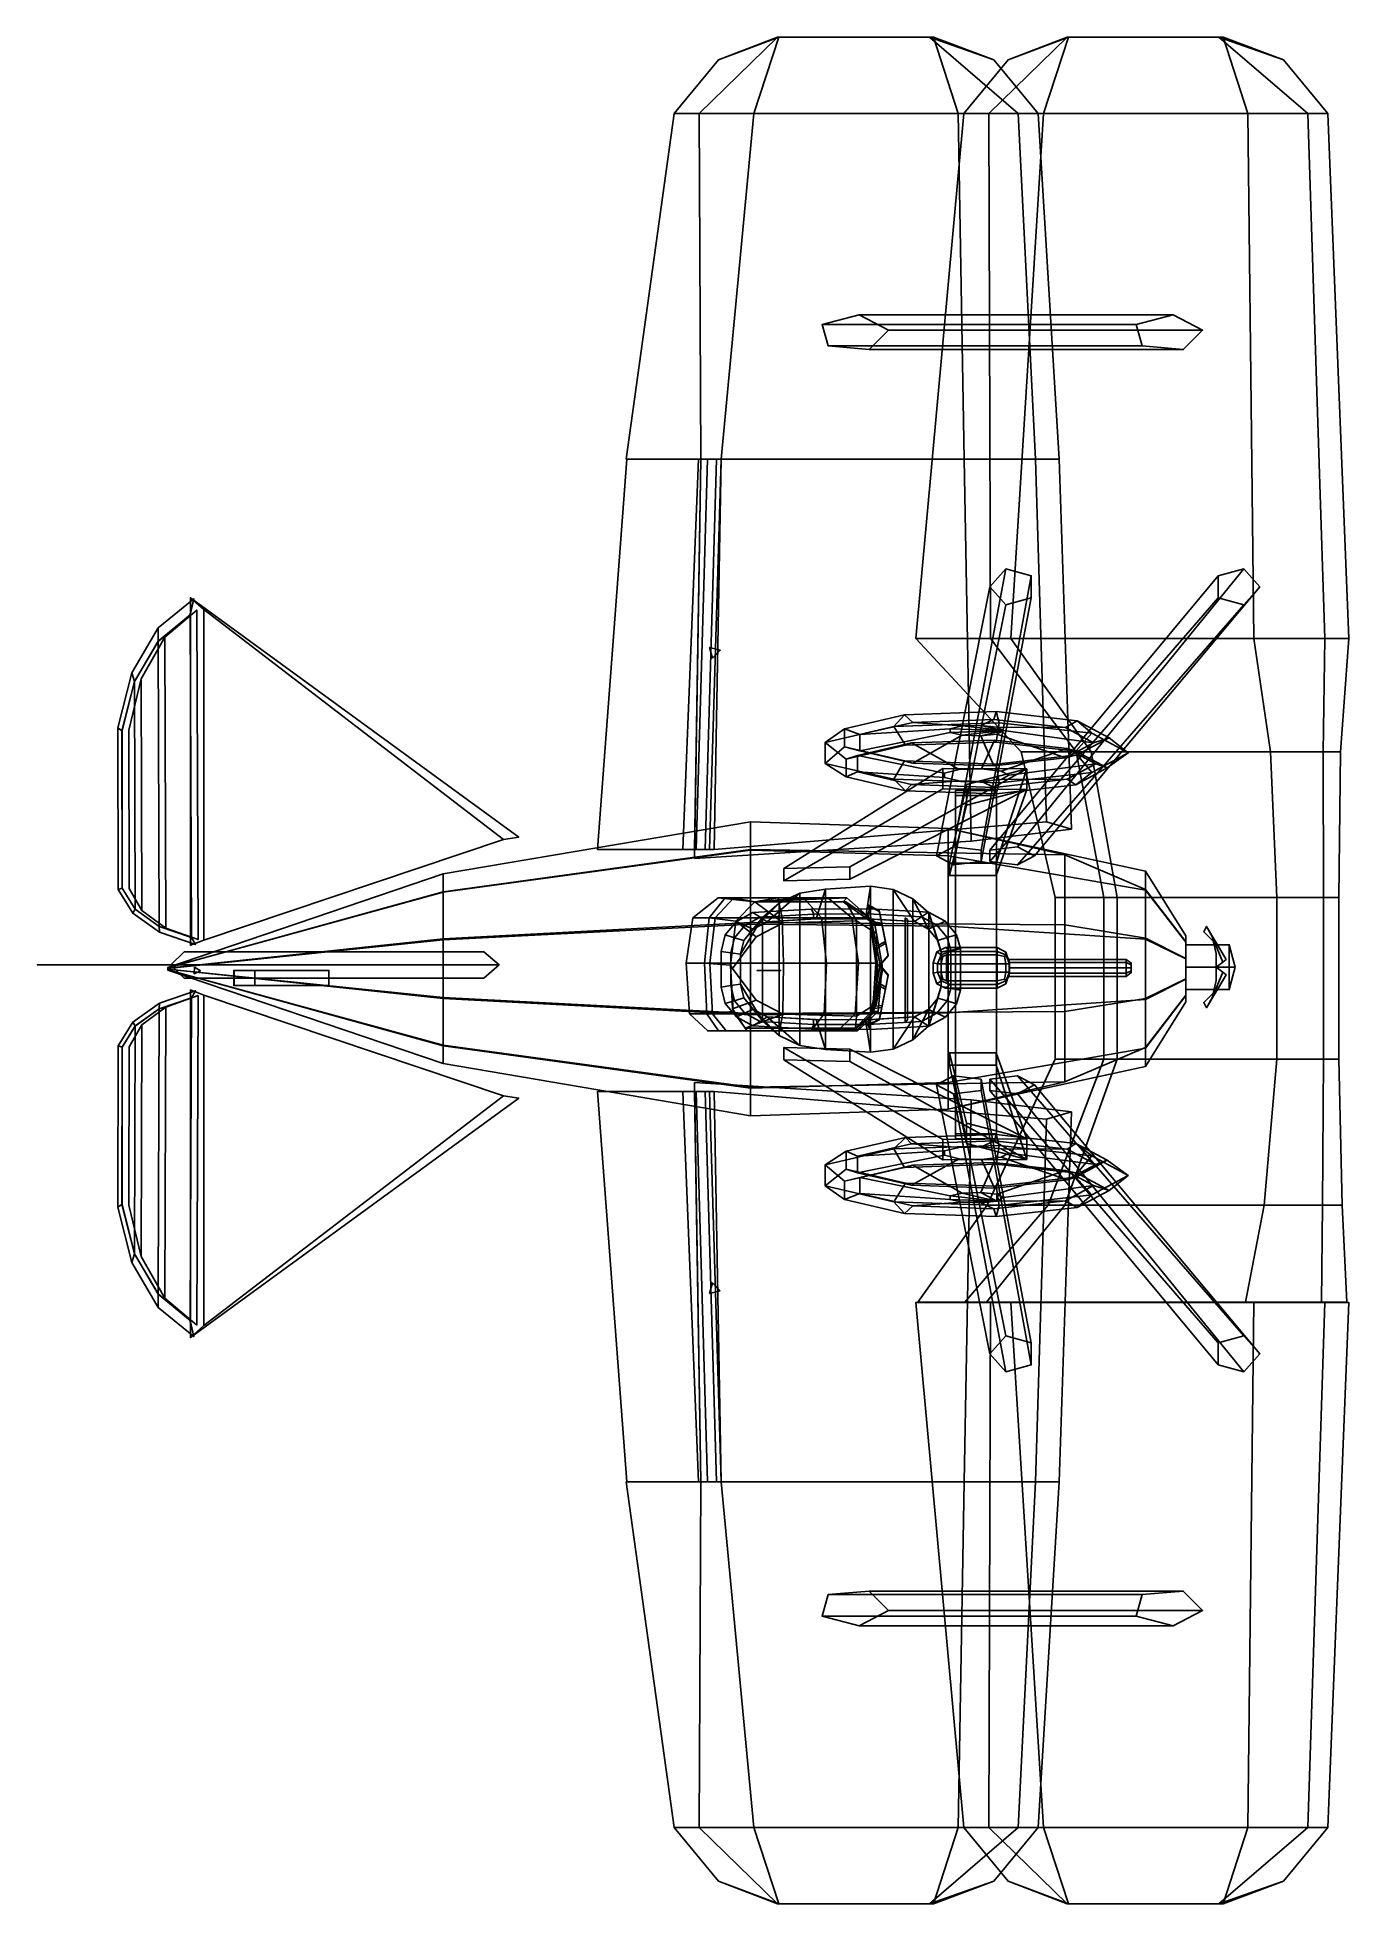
# Model space of a CAD drawing. Header units: metres. Extents: x -56 to 25, y -58 to 58.
import ezdxf

# ---------------------------------------------------------------- set-up
doc = ezdxf.new("R2010")
doc.units = ezdxf.units.M

msp = doc.modelspace()

# ---------------------------------------------------------------- linework, layer by layer
at = {"layer": 'AileD1', "color": 1}
for points in [[(-15.115694, 31.520569, 17.122005), (-19.71879, 31.520569, 18.220758), (-13.858788, 31.520569, 20.052008)], [(1.588976, 7.921379, 17.155733), (1.157467, 31.520569, 17.122005), (-15.115694, 31.520569, 17.122005), (-15.501558, 6.851122, 17.037807)], [(-13.858788, 31.520569, 20.052008), (-14.290298, 7.405492, 20.136206), (-15.501558, 7.405492, 17.037807), (-15.115694, 31.520569, 17.122005)], [(-14.290298, 7.405492, 20.136206), (-13.858788, 31.520569, 20.052008), (5.552468, 31.520569, 20.052008), (6.236567, 9.107083, 20.01828)], [(7.785765, 8.662444, 18.944824), (7.017469, 31.520569, 18.953257), (1.157467, 31.520569, 17.122005), (1.588976, 7.921379, 17.155733)], [(6.236567, 9.107083, 20.01828), (5.552468, 31.520569, 20.052008), (7.017469, 31.520569, 18.953257), (7.785765, 8.662444, 18.944824)]]:
    msp.add_3dface(points, dxfattribs=at)
at = {"layer": 'AileD2', "color": 33}
for points in [[(-15.220591, 52.863796, 17.355074), (-10.366101, 57.575939, 18.608456), (-14.026107, 56.190018, 18.592369), (-16.760498, 52.863796, 18.279024)], [(-16.760498, 52.863796, 18.279024), (-14.026107, 56.190018, 18.592369), (-10.297009, 57.575939, 18.565557), (-11.832765, 52.863796, 19.818939)], [(0.794547, 52.863796, 17.355074), (-0.741207, 57.575939, 18.608456), (-10.366101, 57.575939, 18.608456), (-15.220591, 52.863796, 17.355074)], [(-11.832765, 52.863796, 19.818939), (-10.297009, 57.575939, 18.565557), (-0.993422, 57.575939, 18.565557), (4.490342, 52.863796, 19.818939)], [(4.490342, 52.863796, 19.818939), (-0.993422, 57.575939, 18.565557), (2.987884, 56.190018, 18.581642), (5.722275, 52.863796, 18.894989)], [(5.722275, 52.863796, 18.894989), (2.987884, 56.190018, 18.581642), (-0.741207, 57.575939, 18.608456), (0.794547, 52.863796, 17.355074)], [(-15.115694, 31.520569, 17.122005), (-15.220591, 52.863796, 17.355074), (-16.760498, 52.863796, 18.279024), (-19.71879, 31.520569, 18.220758)], [(-19.71879, 31.520569, 18.220758), (-16.760498, 52.863796, 18.279024), (-11.832765, 52.863796, 19.818939), (-13.858788, 31.520569, 20.052008)], [(1.157467, 31.520569, 17.122005), (0.794547, 52.863796, 17.355074), (-15.220591, 52.863796, 17.355074), (-15.115694, 31.520569, 17.122005)], [(-13.858788, 31.520569, 20.052008), (-11.832765, 52.863796, 19.818939), (4.490342, 52.863796, 19.818939), (5.552468, 31.520569, 20.052008)], [(7.017469, 31.520569, 18.953257), (5.722275, 52.863796, 18.894989), (0.794547, 52.863796, 17.355074), (1.157467, 31.520569, 17.122005)], [(5.552468, 31.520569, 20.052008), (4.490342, 52.863796, 19.818939), (5.722275, 52.863796, 18.894989), (7.017469, 31.520569, 18.953257)]]:
    msp.add_3dface(points, dxfattribs=at)
at = {"layer": 'AileG1', "color": 2}
for points in [[(-15.501558, -7.008112, 17.037807), (-15.115694, -31.677561, 17.122005), (1.157467, -31.677561, 17.122005), (1.588976, -8.078368, 17.155733)], [(-15.115694, -31.677561, 17.122005), (-15.501558, -7.562481, 17.037807), (-14.290298, -7.562481, 20.136206), (-13.858788, -31.677561, 20.052008)], [(6.236567, -9.264073, 20.01828), (5.552468, -31.677561, 20.052008), (-13.858788, -31.677561, 20.052008), (-14.290298, -7.562481, 20.136206)], [(1.588976, -8.078368, 17.155733), (1.157467, -31.677561, 17.122005), (7.017469, -31.677561, 18.953257), (7.785765, -8.819433, 18.944824)], [(7.785765, -8.819433, 18.944824), (7.017469, -31.677561, 18.953257), (5.552468, -31.677561, 20.052008), (6.236567, -9.264073, 20.01828)], [(-13.858788, -31.677561, 20.052008), (-19.71879, -31.677561, 18.220758), (-15.115694, -31.677561, 17.122005)]]:
    msp.add_3dface(points, dxfattribs=at)
at = {"layer": 'AileG2', "color": 32}
for points in [[(-19.71879, -31.677561, 18.220758), (-16.760498, -53.020786, 18.279024), (-15.220591, -53.020786, 17.355074), (-15.115694, -31.677561, 17.122005)], [(-13.858788, -31.677561, 20.052008), (-11.832765, -53.020786, 19.818939), (-16.760498, -53.020786, 18.279024), (-19.71879, -31.677561, 18.220758)], [(-15.115694, -31.677561, 17.122005), (-15.220591, -53.020786, 17.355074), (0.794547, -53.020786, 17.355074), (1.157467, -31.677561, 17.122005)], [(5.552468, -31.677561, 20.052008), (4.490342, -53.020786, 19.818939), (-11.832765, -53.020786, 19.818939), (-13.858788, -31.677561, 20.052008)], [(1.157467, -31.677561, 17.122005), (0.794547, -53.020786, 17.355074), (5.722275, -53.020786, 18.894989), (7.017469, -31.677561, 18.953257)], [(7.017469, -31.677561, 18.953257), (5.722275, -53.020786, 18.894989), (4.490342, -53.020786, 19.818939), (5.552468, -31.677561, 20.052008)], [(-16.760498, -53.020786, 18.279024), (-14.026107, -56.347008, 18.592369), (-10.366101, -57.732933, 18.608456), (-15.220591, -53.020786, 17.355074)], [(-11.832765, -53.020786, 19.818939), (-10.297009, -57.732933, 18.565557), (-14.026107, -56.347008, 18.592369), (-16.760498, -53.020786, 18.279024)], [(-15.220591, -53.020786, 17.355074), (-10.366101, -57.732933, 18.608456), (-0.741207, -57.732933, 18.608456), (0.794547, -53.020786, 17.355074)], [(4.490342, -53.020786, 19.818939), (-0.993422, -57.732933, 18.565557), (-10.297009, -57.732933, 18.565557), (-11.832765, -53.020786, 19.818939)], [(5.722275, -53.020786, 18.894989), (2.987884, -56.347008, 18.581642), (-0.993422, -57.732933, 18.565557), (4.490342, -53.020786, 19.818939)], [(0.794547, -53.020786, 17.355074), (-0.741207, -57.732933, 18.608456), (2.987884, -56.347008, 18.581642), (5.722275, -53.020786, 18.894989)]]:
    msp.add_3dface(points, dxfattribs=at)
at = {"layer": 'AileSup', "color": 40}
for points in [[(2.77474, 20.43318, 42.23708), (-1.828357, 20.43318, 43.335835), (4.674921, 13.433179, 43.431812), (8.071722, 13.433179, 42.621002)], [(-1.828357, 20.43318, 43.335835), (4.031645, 20.43318, 45.16708), (8.999242, 13.433179, 44.783157), (4.674921, 13.433179, 43.431812)], [(19.047901, 20.43318, 42.23708), (2.77474, 20.43318, 42.23708), (8.071722, 13.433179, 42.621002), (20.080309, 13.433179, 42.621002)], [(4.031645, 20.43318, 45.16708), (23.442904, 20.43318, 45.16708), (23.323551, 13.433179, 44.783157), (8.999242, 13.433179, 44.783157)], [(24.907907, 20.43318, 44.068329), (19.047901, 20.43318, 42.23708), (20.080309, 13.433179, 42.621002), (24.404636, 13.433179, 43.972351)], [(23.442904, 20.43318, 45.16708), (24.907907, 20.43318, 44.068329), (24.404636, 13.433179, 43.972351), (23.323551, 13.433179, 44.783157)], [(8.071722, 13.433179, 42.621002), (4.674921, 13.433179, 43.431812), (6.771016, 4.433179, 43.461842), (9.790395, 4.433179, 42.741123)], [(4.674921, 13.433179, 43.431812), (8.999242, 13.433179, 44.783157), (10.614856, 4.433179, 44.663036), (6.771016, 4.433179, 43.461842)], [(20.080309, 13.433179, 42.621002), (8.071722, 13.433179, 42.621002), (9.790395, 4.433179, 42.741123), (20.464697, 4.433179, 42.741123)], [(8.999242, 13.433179, 44.783157), (23.323551, 13.433179, 44.783157), (23.34758, 4.433179, 44.663036), (10.614856, 4.433179, 44.663036)], [(24.404636, 13.433179, 43.972351), (20.080309, 13.433179, 42.621002), (20.464697, 4.433179, 42.741123), (24.308542, 4.433179, 43.942322)], [(23.323551, 13.433179, 44.783157), (24.404636, 13.433179, 43.972351), (24.308542, 4.433179, 43.942322), (23.34758, 4.433179, 44.663036)], [(9.790395, 4.433179, 42.741123), (6.771016, 4.433179, 43.461842), (6.771016, -5.566821, 43.461842), (9.790395, -5.566821, 42.741123)], [(6.771016, 4.433179, 43.461842), (10.614856, 4.433179, 44.663036), (10.614856, -5.566821, 44.663036), (6.771016, -5.566821, 43.461842)], [(20.464697, 4.433179, 42.741123), (9.790395, 4.433179, 42.741123), (9.790395, -5.566821, 42.741123), (20.464697, -5.566821, 42.741123)], [(10.614856, 4.433179, 44.663036), (23.34758, 4.433179, 44.663036), (23.34758, -5.566821, 44.663036), (10.614856, -5.566821, 44.663036)], [(24.308542, 4.433179, 43.942322), (20.464697, 4.433179, 42.741123), (20.464697, -5.566821, 42.741123), (24.308542, -5.566821, 43.942322)], [(23.34758, 4.433179, 44.663036), (24.308542, 4.433179, 43.942322), (24.308542, -5.566821, 43.942322), (23.34758, -5.566821, 44.663036)], [(9.790395, -5.566821, 42.741123), (6.771016, -5.566821, 43.461842), (2.578828, -14.566821, 43.401787), (6.353051, -14.566821, 42.500885)], [(6.771016, -5.566821, 43.461842), (10.614856, -5.566821, 44.663036), (7.383627, -14.566821, 44.903275), (2.578828, -14.566821, 43.401787)], [(20.464697, -5.566821, 42.741123), (9.790395, -5.566821, 42.741123), (6.353051, -14.566821, 42.500885), (19.695925, -14.566821, 42.500885)], [(10.614856, -5.566821, 44.663036), (23.34758, -5.566821, 44.663036), (23.29953, -14.566821, 44.903275), (7.383627, -14.566821, 44.903275)], [(24.308542, -5.566821, 43.942322), (20.464697, -5.566821, 42.741123), (19.695925, -14.566821, 42.500885), (24.500731, -14.566821, 44.00238)], [(23.34758, -5.566821, 44.663036), (24.308542, -5.566821, 43.942322), (24.500731, -14.566821, 44.00238), (23.29953, -14.566821, 44.903275)], [(6.353051, -14.566821, 42.500885), (2.578828, -14.566821, 43.401787), (-1.709461, -20.566822, 43.311699), (1.19703, -20.566822, 42.14053)], [(2.578828, -14.566821, 43.401787), (7.383627, -14.566821, 44.903275), (2.536779, -20.566822, 45.263634), (-1.709461, -20.566822, 43.311699)], [(19.695925, -14.566821, 42.500885), (6.353051, -14.566821, 42.500885), (1.19703, -20.566822, 42.14053), (18.542767, -20.566822, 42.14053)], [(7.383627, -14.566821, 44.903275), (23.29953, -14.566821, 44.903275), (23.227449, -20.566822, 45.263634), (2.536779, -20.566822, 45.263634)], [(24.500731, -14.566821, 44.00238), (19.695925, -14.566821, 42.500885), (18.542767, -20.566822, 42.14053), (24.789011, -20.566822, 44.092472)], [(23.29953, -14.566821, 44.903275), (24.500731, -14.566821, 44.00238), (24.789011, -20.566822, 44.092472), (23.227449, -20.566822, 45.263634)]]:
    msp.add_3dface(points, dxfattribs=at)
at = {"layer": 'AileSupD', "color": 38}
for points in [[(2.669843, 52.863804, 42.470146), (7.524333, 57.575951, 43.723534), (3.864327, 56.190025, 43.707439), (1.129934, 52.863804, 43.394096)], [(1.129934, 52.863804, 43.394096), (3.864327, 56.190025, 43.707439), (7.593425, 57.575951, 43.680634), (6.057671, 52.863804, 44.93401)], [(18.684982, 52.863804, 42.470146), (17.149227, 57.575951, 43.723534), (7.524333, 57.575951, 43.723534), (2.669843, 52.863804, 42.470146)], [(6.057671, 52.863804, 44.93401), (7.593425, 57.575951, 43.680634), (16.897011, 57.575951, 43.680634), (22.380775, 52.863804, 44.93401)], [(22.380775, 52.863804, 44.93401), (16.897011, 57.575951, 43.680634), (20.878317, 56.190025, 43.696724), (23.612711, 52.863804, 44.010067)], [(23.612711, 52.863804, 44.010067), (20.878317, 56.190025, 43.696724), (17.149227, 57.575951, 43.723534), (18.684982, 52.863804, 42.470146)], [(2.77474, 20.43318, 42.23708), (2.669843, 52.863804, 42.470146), (1.129934, 52.863804, 43.394096), (-1.828357, 20.43318, 43.335835)], [(-1.828357, 20.43318, 43.335835), (1.129934, 52.863804, 43.394096), (6.057671, 52.863804, 44.93401), (4.031645, 20.43318, 45.16708)], [(19.047901, 20.43318, 42.23708), (18.684982, 52.863804, 42.470146), (2.669843, 52.863804, 42.470146), (2.77474, 20.43318, 42.23708)], [(4.031645, 20.43318, 45.16708), (6.057671, 52.863804, 44.93401), (22.380775, 52.863804, 44.93401), (23.442904, 20.43318, 45.16708)], [(24.907907, 20.43318, 44.068329), (23.612711, 52.863804, 44.010067), (18.684982, 52.863804, 42.470146), (19.047901, 20.43318, 42.23708)], [(23.442904, 20.43318, 45.16708), (22.380775, 52.863804, 44.93401), (23.612711, 52.863804, 44.010067), (24.907907, 20.43318, 44.068329)]]:
    msp.add_3dface(points, dxfattribs=at)
at = {"layer": 'AileSupG', "color": 21}
for points in [[(-1.828357, -20.590168, 43.335835), (1.129934, -53.020786, 43.394096), (2.669843, -53.020786, 42.470146), (2.77474, -20.590168, 42.23708)], [(4.031645, -20.590168, 45.16708), (6.057671, -53.020786, 44.93401), (1.129934, -53.020786, 43.394096), (-1.828357, -20.590168, 43.335835)], [(2.77474, -20.590168, 42.23708), (2.669843, -53.020786, 42.470146), (18.684982, -53.020786, 42.470146), (19.047901, -20.590168, 42.23708)], [(23.442904, -20.590168, 45.16708), (22.380775, -53.020786, 44.93401), (6.057671, -53.020786, 44.93401), (4.031645, -20.590168, 45.16708)], [(19.047901, -20.590168, 42.23708), (18.684982, -53.020786, 42.470146), (23.612711, -53.020786, 44.010067), (24.907907, -20.590168, 44.068329)], [(24.907907, -20.590168, 44.068329), (23.612711, -53.020786, 44.010067), (22.380775, -53.020786, 44.93401), (23.442904, -20.590168, 45.16708)], [(1.129934, -53.020786, 43.394096), (3.864327, -56.347008, 43.707439), (7.524333, -57.732933, 43.723534), (2.669843, -53.020786, 42.470146)], [(6.057671, -53.020786, 44.93401), (7.593425, -57.732933, 43.680634), (3.864327, -56.347008, 43.707439), (1.129934, -53.020786, 43.394096)], [(2.669843, -53.020786, 42.470146), (7.524333, -57.732933, 43.723534), (17.149227, -57.732933, 43.723534), (18.684982, -53.020786, 42.470146)], [(22.380775, -53.020786, 44.93401), (16.897011, -57.732933, 43.680634), (7.593425, -57.732933, 43.680634), (6.057671, -53.020786, 44.93401)], [(23.612711, -53.020786, 44.010067), (20.878317, -56.347008, 43.696724), (16.897011, -57.732933, 43.680634), (22.380775, -53.020786, 44.93401)], [(18.684982, -53.020786, 42.470146), (17.149227, -57.732933, 43.723534), (20.878317, -56.347008, 43.696724), (23.612711, -53.020786, 44.010067)]]:
    msp.add_3dface(points, dxfattribs=at)
at = {"layer": 'Cabine', "color": 20}
for points in [[(0.169989, 7.01593, 26.903732), (-12.032948, 7.351468, 26.534515), (-12.032948, 9.113153, 20.548685), (0.169989, 8.696876, 20.551842)], [(0.169989, 8.696876, 20.551842), (-12.032948, 9.113153, 20.548685), (-12.032948, 7.405492, 17.037809), (7.369988, 7.06748, 15.287776)], [(7.369988, 7.06748, 15.287776), (-12.032948, 7.405492, 17.037809), (-12.032948, 2.880758, 13.306466), (7.369988, 2.750118, 11.328245)], [(0.169989, 2.666709, 30.808487), (-12.032948, 2.793342, 30.214239), (-12.032948, 7.351468, 26.534515), (0.169989, 7.01593, 26.903732)], [(7.369988, 2.750118, 11.328245), (-12.032948, 2.880758, 13.306466), (-12.032948, -2.732758, 13.274567), (7.369988, -2.606125, 11.294394)], [(0.169989, -2.689535, 30.774649), (-12.032948, -2.820175, 30.182348), (-12.032948, 2.793342, 30.214239), (0.169989, 2.666709, 30.808487)], [(7.369988, -2.606125, 11.294394), (-12.032948, -2.732758, 13.274567), (-12.032948, -7.290886, 16.954296), (7.369988, -6.955348, 15.199156)], [(0.169989, -7.006898, 26.815115), (-12.032948, -7.344911, 26.451004), (-12.032948, -2.820175, 30.182348), (0.169989, -2.689535, 30.774649)], [(7.369988, -6.955348, 15.199156), (-12.032948, -7.290886, 16.954296), (-12.032948, -9.05257, 20.445463), (0.169989, -8.636293, 20.442307)], [(0.169989, -8.636293, 20.442307), (-12.032948, -9.05257, 20.445463), (-12.032948, -7.344911, 26.451004), (0.169989, -7.006898, 26.815115)]]:
    msp.add_3dface(points, dxfattribs=at)
at = {"layer": 'Canon', "color": 27}
for points in [[(3.932897, 0.408164, 32.609066), (3.932897, 0.609551, 31.98926), (11.16742, 0.609551, 31.98926), (11.16742, 0.408164, 32.609066)], [(3.932897, 0.609551, 31.98926), (3.932897, 0.082312, 31.606201), (11.16742, 0.082312, 31.606201), (11.16742, 0.609551, 31.98926)], [(3.932897, -0.243538, 32.609066), (3.932897, 0.408164, 32.609066), (11.16742, 0.408164, 32.609066), (11.16742, -0.243538, 32.609066)], [(3.932897, 0.082312, 31.606201), (3.932897, -0.444925, 31.98926), (11.16742, -0.444925, 31.98926), (11.16742, 0.082312, 31.606201)], [(11.16742, 0.408164, 32.609066), (11.16742, 0.609551, 31.98926), (11.472323, 0.376393, 32.041607), (11.472323, 0.264064, 32.387321)], [(11.16742, 0.609551, 31.98926), (11.16742, 0.082312, 31.606201), (11.472323, 0.082313, 31.82795), (11.472323, 0.376393, 32.041607)], [(11.16742, -0.243538, 32.609066), (11.16742, 0.408164, 32.609066), (11.472323, 0.264064, 32.387321), (11.472323, -0.099438, 32.387321)], [(11.16742, 0.082312, 31.606201), (11.16742, -0.444925, 31.98926), (11.472323, -0.211767, 32.041607), (11.472323, 0.082313, 31.82795)], [(11.472323, 0.082313, 31.82795), (11.472323, 0.264064, 32.387321), (11.472323, 0.376393, 32.041607)], [(11.472323, 0.082313, 31.82795), (11.472323, -0.099438, 32.387321), (11.472323, 0.264064, 32.387321)], [(11.472323, 0.082313, 31.82795), (11.472323, -0.211767, 32.041607), (11.472323, -0.099438, 32.387321)], [(3.932897, -0.444925, 31.98926), (3.932897, -0.243538, 32.609066), (11.16742, -0.243538, 32.609066), (11.16742, -0.444925, 31.98926)], [(11.16742, -0.444925, 31.98926), (11.16742, -0.243538, 32.609066), (11.472323, -0.099438, 32.387321), (11.472323, -0.211767, 32.041607)]]:
    msp.add_3dface(points, dxfattribs=at)
at = {"layer": 'CharnID', "color": 34}
msp.add_3dface([(-14.391755, 19.222982, 20.136206), (-14.567482, 19.878807, 20.136206), (-13.911655, 19.703081, 20.136206)], dxfattribs=at)
at = {"layer": 'CharnIG', "color": 35}
msp.add_3dface([(-13.911655, -19.860069, 20.136206), (-14.567482, -20.035799, 20.136206), (-14.391755, -19.379971, 20.136206)], dxfattribs=at)
at = {"layer": 'CharnProf', "color": 36}
msp.add_3dface([(-46.379219, 0.135631, 21.530243), (-46.020874, -0.100973, 21.530243), (-46.404945, -0.293009, 21.530243)], dxfattribs=at)
at = {"layer": 'Form41', "color": 8}
for points in [[(-43.936916, -1.014632, 18.182724), (-43.964634, -1.014632, 15.161408), (-43.964634, -0.072203, 15.161408), (-43.936916, -0.072203, 18.182724)], [(-43.964634, -1.014632, 15.161408), (-42.661865, -1.014632, 14.77335), (-42.661865, -0.072203, 14.77335), (-43.964634, -0.072203, 15.161408)], [(-43.964634, -0.072203, 15.161408), (-42.661865, -0.072203, 14.77335), (-38.088314, -0.072203, 17.32345), (-43.936916, -0.072203, 18.182724)], [(-38.088314, -1.014632, 17.32345), (-42.661865, -1.014632, 14.77335), (-43.964634, -1.014632, 15.161408), (-43.936916, -1.014632, 18.182724)], [(-42.661865, -1.014632, 14.77335), (-38.088314, -1.014632, 17.32345), (-38.088314, -0.072203, 17.32345), (-42.661865, -0.072203, 14.77335)]]:
    msp.add_3dface(points, dxfattribs=at)
at = {"layer": 'Gouv', "color": 7}
for points in [[(-53.650063, 0.276922, 22.839321), (-55.46106, 0.276922, 35.48624), (-56.096996, 0.276922, 28.746738)], [(-53.650063, 0.276922, 22.839321), (-56.096996, 0.276922, 28.746738), (-55.461056, 0.276922, 25.549664)], [(-53.650063, 0.276922, 22.839321), (-53.650066, 0.276922, 39.531235), (-55.46106, 0.276922, 35.48624)], [(-50.939716, 0.276922, 21.028326), (-50.93972, 0.276922, 42.234016), (-53.650066, 0.276922, 39.531235), (-53.650063, 0.276922, 22.839321)], [(-47.742641, 0.276922, 20.392391), (-47.742645, 0.276922, 43.183105), (-50.93972, 0.276922, 42.234016), (-50.939716, 0.276922, 21.028326)], [(-28.511583, 1.075214, 28.15357), (-27.577482, 0.276922, 28.258905), (-47.859062, 0.276922, 43.121048), (-47.02475, 1.075214, 42.409534)], [(-47.02475, 1.075214, 42.409534), (-47.859062, 0.276922, 43.121048), (-47.859062, 0.276922, 24.331202), (-47.02475, 1.075214, 24.807951)], [(-27.577482, 0.276922, 28.258905), (-28.5116, -0.551861, 28.153576), (-47.024734, -0.551861, 42.409519), (-47.859062, 0.276922, 43.121048)], [(-47.859062, 0.276922, 43.121048), (-47.024734, -0.551861, 42.409519), (-47.024734, -0.551861, 24.807961), (-47.859062, 0.276922, 24.331202)], [(-47.02475, 1.075214, 42.409534), (-47.02475, 1.075214, 24.807951), (-28.511583, 1.075214, 28.15357)], [(-47.024734, -0.551861, 42.409519), (-28.5116, -0.551861, 28.153576), (-47.024734, -0.551861, 24.807961)]]:
    msp.add_3dface(points, dxfattribs=at)
at = {"layer": 'Hel1', "color": 39}
for points in [[(16.729593, -0.700373, 27.626989), (16.48032, -1.759528, 32.237293), (17.13798, -0.171799, 32.48317), (16.729593, 0.131182, 27.903606)], [(16.124781, -2.381483, 35.555164), (15.959908, -2.047421, 40.793701), (16.861876, -1.145456, 40.217461), (17.331001, -0.343708, 35.083691)], [(16.48032, -1.759528, 32.237293), (16.124781, -2.381483, 35.555164), (17.331001, -0.343708, 35.083691), (17.13798, -0.171799, 32.48317)]]:
    msp.add_3dface(points, dxfattribs=at)
at = {"layer": 'Hel2', "color": 31}
for points in [[(16.124781, 2.643847, 17.135118), (15.959908, 2.309786, 11.896585), (16.861876, 1.40782, 12.472823), (17.331001, 0.606072, 17.606592)], [(16.48032, 2.021892, 20.452993), (16.124781, 2.643847, 17.135118), (17.331001, 0.606072, 17.606592), (17.13798, 0.434163, 20.207111)], [(16.729593, 0.962736, 25.063293), (16.48032, 2.021892, 20.452993), (17.13798, 0.434163, 20.207111), (16.729593, 0.131182, 24.786676)]]:
    msp.add_3dface(points, dxfattribs=at)
at = {"layer": 'InclinD', "color": 30}
for points in [[(-14.690343, 31.520569, 19.774824), (-15.399035, 7.405492, 20.136206), (-21.497101, 7.405492, 17.918726), (-19.679667, 31.520569, 18.111713)], [(-19.679667, 31.520569, 18.111713), (-21.497101, 7.405492, 17.918726), (-16.230589, 7.405492, 17.364357), (-15.244711, 31.520569, 17.280159)], [(-15.244711, 31.520569, 17.280159), (-16.230589, 7.405492, 17.364357), (-14.844665, 7.405492, 17.918726), (-14.135972, 31.520569, 17.83453)], [(-13.858788, 31.520569, 18.943268), (-14.567484, 7.405492, 19.304649), (-15.399035, 7.405492, 20.136206), (-14.690343, 31.520569, 19.774824)]]:
    msp.add_3dface(points, dxfattribs=at)
at = {"layer": 'InclinG', "color": 29}
for points in [[(-19.679667, -31.677561, 18.111713), (-21.497101, -7.562481, 17.918726), (-15.399035, -7.562481, 20.136206), (-14.690343, -31.677561, 19.774824)], [(-15.244711, -31.677561, 17.280159), (-16.230589, -7.562481, 17.364357), (-21.497101, -7.562481, 17.918726), (-19.679667, -31.677561, 18.111713)], [(-14.135972, -31.677561, 17.83453), (-14.844665, -7.562481, 17.918726), (-16.230589, -7.562481, 17.364357), (-15.244711, -31.677561, 17.280159)], [(-14.690343, -31.677561, 19.774824), (-15.399035, -7.562481, 20.136206), (-14.567482, -7.562481, 19.304649), (-13.858788, -31.677561, 18.943268)]]:
    msp.add_3dface(points, dxfattribs=at)
at = {"layer": 'LunD', "color": 42}
for points in [[(-4.566165, 2.93905, 36.423149), (-4.771297, 3.970318, 35.284672), (-4.089339, 3.617377, 35.108124), (-3.935943, 2.846207, 35.959465)], [(-4.771297, 3.970318, 35.284672), (-4.759295, 3.909977, 33.736141), (-4.080363, 3.572255, 33.950153), (-4.089339, 3.617377, 35.108124)], [(-4.759295, 3.909977, 33.736141), (-4.537189, 2.793374, 32.684673), (-3.914275, 2.737272, 33.163876), (-4.080363, 3.572255, 33.950153)], [(-3.534971, 0.830382, 34.061218), (-3.935943, 2.846207, 35.959465), (-4.089339, 3.617377, 35.108124)], [(-3.534971, 0.830382, 34.061218), (-4.089339, 3.617377, 35.108124), (-4.080363, 3.572255, 33.950153)], [(-3.534971, 0.830382, 34.061218), (-4.080363, 3.572255, 33.950153), (-3.914275, 2.737272, 33.163876)], [(-4.264062, 1.420276, 36.484673), (-4.566165, 2.93905, 36.423149), (-3.935943, 2.846207, 35.959465), (-3.710034, 1.710487, 36.00547)], [(-4.537189, 2.793374, 32.684673), (-4.235085, 1.2746, 32.746197), (-3.688366, 1.601552, 33.209881), (-3.914275, 2.737272, 33.163876)], [(-3.534971, 0.830382, 34.061218), (-3.710034, 1.710487, 36.00547), (-3.935943, 2.846207, 35.959465)], [(-3.534971, 0.830382, 34.061218), (-3.914275, 2.737272, 33.163876), (-3.688366, 1.601552, 33.209881)], [(-4.041956, 0.303673, 35.433201), (-4.264062, 1.420276, 36.484673), (-3.710034, 1.710487, 36.00547), (-3.543946, 0.875504, 35.219193)], [(-4.235085, 1.2746, 32.746197), (-4.029954, 0.243333, 33.88467), (-3.534971, 0.830382, 34.061218), (-3.688366, 1.601552, 33.209881)], [(-3.534971, 0.830382, 34.061218), (-3.543946, 0.875504, 35.219193), (-3.710034, 1.710487, 36.00547)], [(-4.029954, 0.243333, 33.88467), (-4.041956, 0.303673, 35.433201), (-3.543946, 0.875504, 35.219193), (-3.534971, 0.830382, 34.061218)]]:
    msp.add_3dface(points, dxfattribs=at)
at = {"layer": 'LunG', "color": 43}
for points in [[(-3.543946, -0.388838, 35.219193), (-3.710034, -1.22382, 36.00547), (-4.264062, -0.93361, 36.484673), (-4.041956, 0.182993, 35.433201)], [(-3.688366, -1.114885, 33.209881), (-3.534971, -0.343716, 34.061218), (-4.029954, 0.243333, 33.88467), (-4.235085, -0.787934, 32.746197)], [(-3.534971, -0.343716, 34.061218), (-3.543946, -0.388838, 35.219193), (-4.041956, 0.182993, 35.433201), (-4.029954, 0.243333, 33.88467)], [(-3.710034, -1.22382, 36.00547), (-3.935943, -2.359541, 35.959465), (-4.566165, -2.452384, 36.423149), (-4.264062, -0.93361, 36.484673)], [(-3.914275, -2.250606, 33.163876), (-3.688366, -1.114885, 33.209881), (-4.235085, -0.787934, 32.746197), (-4.537189, -2.306707, 32.684673)], [(-3.688366, -1.114885, 33.209881), (-4.080363, -3.085588, 33.950153), (-4.089339, -3.13071, 35.108124)], [(-3.688366, -1.114885, 33.209881), (-4.089339, -3.13071, 35.108124), (-3.935943, -2.359541, 35.959465)], [(-3.688366, -1.114885, 33.209881), (-3.914275, -2.250606, 33.163876), (-4.080363, -3.085588, 33.950153)], [(-3.688366, -1.114885, 33.209881), (-3.935943, -2.359541, 35.959465), (-3.710034, -1.22382, 36.00547)], [(-3.688366, -1.114885, 33.209881), (-3.710034, -1.22382, 36.00547), (-3.543946, -0.388838, 35.219193)], [(-3.688366, -1.114885, 33.209881), (-3.543946, -0.388838, 35.219193), (-3.534971, -0.343716, 34.061218)], [(-4.080363, -3.085588, 33.950153), (-3.914275, -2.250606, 33.163876), (-4.537189, -2.306707, 32.684673), (-4.759295, -3.423311, 33.736141)], [(-3.935943, -2.359541, 35.959465), (-4.089339, -3.13071, 35.108124), (-4.771297, -3.483651, 35.284672), (-4.566165, -2.452384, 36.423149)], [(-4.089339, -3.13071, 35.108124), (-4.080363, -3.085588, 33.950153), (-4.759295, -3.423311, 33.736141), (-4.771297, -3.483651, 35.284672)]]:
    msp.add_3dface(points, dxfattribs=at)
at = {"layer": 'Mitrailleuse', "color": 28}
for points in [[(0.010772, 1.340065, 30.602495), (0.270732, 1.105418, 31.674767), (-0.268262, 0.882154, 31.674767), (-0.528376, 1.066518, 30.592772)], [(3.198303, 1.333084, 30.659975), (3.198357, 1.105418, 32.534767), (0.270732, 1.105418, 31.674767), (0.010772, 1.340065, 30.602495)], [(3.737303, 1.059216, 30.669695), (3.737351, 0.882154, 32.534767), (3.198357, 1.105418, 32.534767), (3.198303, 1.333084, 30.659975)], [(-0.528376, 1.066518, 30.592772), (-0.268262, 0.882154, 31.674767), (-0.491526, 0.34316, 31.674767), (-0.751632, 0.40341, 30.588747)], [(-0.751632, 0.40341, 30.588747), (-0.491526, 0.34316, 31.674767), (-0.491526, -0.178535, 31.674767), (-0.751632, -0.238785, 30.588747)], [(-0.268262, 0.882154, 31.674767), (-0.169358, 0.78325, 32.114857), (-0.268262, 0.343159, 32.21376), (-0.491526, 0.34316, 31.674767)], [(-0.491526, 0.34316, 31.674767), (-0.268262, 0.343159, 32.21376), (-0.268262, -0.178535, 32.21376), (-0.491526, -0.178535, 31.674767)], [(0.070731, 0.882154, 32.333759), (-0.169358, 0.78325, 32.114857), (-0.268262, 0.882154, 31.674767), (0.270732, 1.105418, 31.674767)], [(-0.268262, 0.343159, 32.21376), (-0.169358, 0.78325, 32.114857), (0.070731, 0.882154, 32.333759), (0.070732, 0.343159, 32.557041)], [(0.070732, -0.178535, 32.557041), (-0.268262, -0.178535, 32.21376), (-0.268262, 0.343159, 32.21376), (0.070732, 0.343159, 32.557041)], [(3.198357, 1.105418, 32.534767), (3.198357, 0.882154, 33.073761), (0.070731, 0.882154, 32.333759), (0.270732, 1.105418, 31.674767)], [(0.070732, 0.343159, 32.557041), (0.070731, 0.882154, 32.333759), (3.198357, 0.882154, 33.073761), (3.198357, 0.343159, 33.297028)], [(3.198357, -0.178535, 33.297028), (0.070732, -0.178535, 32.557041), (0.070732, 0.343159, 32.557041), (3.198357, 0.343159, 33.297028)], [(3.737351, 0.882154, 32.534767), (3.638447, 0.78325, 32.974857), (3.198357, 0.882154, 33.073761), (3.198357, 1.105418, 32.534767)], [(3.198357, 0.882154, 33.073761), (3.638447, 0.78325, 32.974857), (3.737351, 0.343159, 33.073761), (3.198357, 0.343159, 33.297028)], [(3.198357, 0.343159, 33.297028), (3.737351, 0.343159, 33.073761), (3.737351, -0.178535, 33.073761), (3.198357, -0.178535, 33.297028)], [(3.737351, 0.343159, 33.073761), (3.638447, 0.78325, 32.974857), (3.737351, 0.882154, 32.534767), (3.960615, 0.34316, 32.534767)], [(3.960558, 0.400779, 30.673719), (3.960615, 0.34316, 32.534767), (3.737351, 0.882154, 32.534767), (3.737303, 1.059216, 30.669695)], [(3.960615, -0.178535, 32.534767), (3.737351, -0.178535, 33.073761), (3.737351, 0.343159, 33.073761), (3.960615, 0.34316, 32.534767)], [(3.960558, -0.236154, 30.673719), (3.960615, -0.178535, 32.534767), (3.960615, 0.34316, 32.534767), (3.960558, 0.400779, 30.673719)], [(-0.751632, -0.238785, 30.588747), (-0.491526, -0.178535, 31.674767), (-0.268262, -0.717529, 31.674767), (-0.528376, -0.901894, 30.592772)], [(-0.528376, -0.901894, 30.592772), (-0.268262, -0.717529, 31.674767), (0.270732, -0.940793, 31.674767), (0.010772, -1.175439, 30.602495)], [(-0.268262, -0.178535, 32.21376), (-0.169358, -0.618625, 32.114857), (-0.268262, -0.717529, 31.674767), (-0.491526, -0.178535, 31.674767)], [(0.070731, -0.717529, 32.333759), (-0.169358, -0.618625, 32.114857), (-0.268262, -0.178535, 32.21376), (0.070732, -0.178535, 32.557041)], [(-0.268262, -0.717529, 31.674767), (-0.169358, -0.618625, 32.114857), (0.070731, -0.717529, 32.333759), (0.270732, -0.940793, 31.674767)], [(0.010772, -1.175439, 30.602495), (0.270732, -0.940793, 31.674767), (3.198357, -0.940793, 32.534767), (3.198303, -1.168459, 30.659975)], [(3.198357, -0.178535, 33.297028), (3.198357, -0.717529, 33.073761), (0.070731, -0.717529, 32.333759), (0.070732, -0.178535, 32.557041)], [(0.270732, -0.940793, 31.674767), (0.070731, -0.717529, 32.333759), (3.198357, -0.717529, 33.073761), (3.198357, -0.940793, 32.534767)], [(3.198303, -1.168459, 30.659975), (3.198357, -0.940793, 32.534767), (3.737351, -0.717529, 32.534767), (3.737303, -0.894591, 30.669695)], [(3.737351, -0.178535, 33.073761), (3.638447, -0.618625, 32.974857), (3.198357, -0.717529, 33.073761), (3.198357, -0.178535, 33.297028)], [(3.198357, -0.717529, 33.073761), (3.638447, -0.618625, 32.974857), (3.737351, -0.717529, 32.534767), (3.198357, -0.940793, 32.534767)], [(3.737351, -0.717529, 32.534767), (3.638447, -0.618625, 32.974857), (3.737351, -0.178535, 33.073761), (3.960615, -0.178535, 32.534767)], [(3.737303, -0.894591, 30.669695), (3.737351, -0.717529, 32.534767), (3.960615, -0.178535, 32.534767), (3.960558, -0.236154, 30.673719)]]:
    msp.add_3dface(points, dxfattribs=at)
at = {"layer": 'Moyeux', "color": 37}
for points in [[(17.53343, 1.517105, 27.187166), (17.53343, 0.131182, 27.987328), (14.853978, 0.131182, 27.987328), (14.853978, 1.517106, 27.187166)], [(17.53343, 1.517105, 25.58684), (17.53343, 1.517105, 27.187166), (14.853978, 1.517106, 27.187166), (14.853978, 1.517106, 25.58684)], [(17.53343, 0.131182, 24.786676), (17.53343, 1.517105, 25.58684), (14.853978, 1.517106, 25.58684), (14.853978, 0.131182, 24.786676)], [(17.903008, 0.131182, 26.387003), (17.903008, 0.131182, 26.387003), (17.53343, 0.131182, 27.987328), (17.53343, 1.517105, 27.187166)], [(17.903008, 0.131182, 26.387003), (17.903008, 0.131182, 26.387003), (17.53343, 1.517105, 27.187166), (17.53343, 1.517105, 25.58684)], [(17.903008, 0.131182, 26.387003), (17.903008, 0.131182, 26.387003), (17.53343, 1.517105, 25.58684), (17.53343, 0.131182, 24.786676)], [(17.53343, -1.254742, 25.586842), (17.53343, 0.131182, 24.786676), (14.853978, 0.131182, 24.786676), (14.853978, -1.254742, 25.58684)], [(17.53343, 0.131182, 27.987328), (17.53343, -1.254741, 27.187166), (14.853978, -1.254742, 27.187166), (14.853978, 0.131182, 27.987328)], [(17.903008, 0.131182, 26.387003), (17.903008, 0.131182, 26.387003), (17.53343, 0.131182, 24.786676), (17.53343, -1.254742, 25.586842)], [(17.903008, 0.131182, 26.387003), (17.903008, 0.131182, 26.387003), (17.53343, -1.254742, 25.586842), (17.53343, -1.254741, 27.187166)], [(17.903008, 0.131182, 26.387003), (17.903008, 0.131182, 26.387003), (17.53343, -1.254741, 27.187166), (17.53343, 0.131182, 27.987328)], [(17.53343, -1.254741, 27.187166), (17.53343, -1.254742, 25.586842), (14.853978, -1.254742, 25.58684), (14.853978, -1.254742, 27.187166)]]:
    msp.add_3dface(points, dxfattribs=at)
at = {"layer": 'Nez', "color": 19}
for points in [[(0.169989, 7.01593, 26.903732), (0.169989, 8.696876, 20.551842), (12.359314, 6.064371, 21.927237), (12.359314, 4.894019, 27.057947)], [(0.169989, 8.696876, 20.551842), (7.369988, 7.06748, 15.287776), (12.359314, 4.92991, 16.779631), (12.359314, 6.064371, 21.927237)], [(0.169989, 2.666709, 30.808487), (0.169989, 7.01593, 26.903732), (12.359314, 4.894019, 27.057947), (12.359314, 1.865888, 30.211994)], [(7.369988, 7.06748, 15.287776), (7.369988, 2.750118, 11.328245), (12.359314, 1.923961, 13.581337), (12.359314, 4.92991, 16.779631)], [(12.359314, 4.894019, 27.057947), (12.359314, 6.064371, 21.927237), (14.853978, 2.066385, 25.229858), (14.853978, 1.67147, 27.624184)], [(12.359314, 6.064371, 21.927237), (12.359314, 4.92991, 16.779631), (14.853978, 1.683581, 22.827642), (14.853978, 2.066385, 25.229858)], [(12.359314, 4.92991, 16.779631), (12.359314, 1.923961, 13.581337), (14.853978, 0.669276, 21.335106), (14.853978, 1.683581, 22.827642)], [(12.359314, 1.865888, 30.211994), (12.359314, 4.894019, 27.057947), (14.853978, 1.67147, 27.624184), (14.853978, 0.649681, 29.096069)], [(0.169989, -2.689535, 30.774649), (0.169989, 2.666709, 30.808487), (12.359314, 1.865888, 30.211994), (12.359314, -1.863379, 30.184658)], [(7.369988, 2.750118, 11.328245), (7.369988, -2.606125, 11.294394), (12.359314, -1.805305, 13.553993), (12.359314, 1.923961, 13.581337)], [(12.359314, 1.923961, 13.581337), (12.359314, -1.805305, 13.553993), (14.853978, -0.589099, 21.322346), (14.853978, 0.669276, 21.335106)], [(12.359314, -1.863379, 30.184658), (12.359314, 1.865888, 30.211994), (14.853978, 0.649681, 29.096069), (14.853978, -0.608695, 29.083317)], [(14.853978, -2.005803, 25.188572), (14.853978, 1.67147, 27.624184), (14.853978, 2.066385, 25.229858)], [(14.853978, -2.005803, 25.188572), (14.853978, 2.066385, 25.229858), (14.853978, 1.683581, 22.827642)], [(14.853978, -2.005803, 25.188572), (14.853978, 1.683581, 22.827642), (14.853978, 0.669276, 21.335106)], [(14.853978, -2.005803, 25.188572), (14.853978, 0.649681, 29.096069), (14.853978, 1.67147, 27.624184)], [(14.853978, -2.005803, 25.188572), (14.853978, 0.669276, 21.335106), (14.853978, -0.589099, 21.322346)], [(14.853978, -2.005803, 25.188572), (14.853978, -0.608695, 29.083317), (14.853978, 0.649681, 29.096069)], [(12.359314, -1.805305, 13.553993), (12.359314, -4.833437, 16.708048), (14.853978, -1.610888, 22.794237), (14.853978, -0.589099, 21.322346)], [(12.359314, -4.869328, 26.986366), (12.359314, -1.863379, 30.184658), (14.853978, -0.608695, 29.083317), (14.853978, -1.622999, 27.590778)], [(14.853978, -2.005803, 25.188572), (14.853978, -0.589099, 21.322346), (14.853978, -1.610888, 22.794237)], [(14.853978, -2.005803, 25.188572), (14.853978, -1.622999, 27.590778), (14.853978, -0.608695, 29.083317)], [(0.169989, -7.006898, 26.815115), (0.169989, -2.689535, 30.774649), (12.359314, -1.863379, 30.184658), (12.359314, -4.869328, 26.986366)], [(7.369988, -2.606125, 11.294394), (7.369988, -6.955348, 15.199156), (12.359314, -4.833437, 16.708048), (12.359314, -1.805305, 13.553993)], [(12.359314, -4.833437, 16.708048), (12.359314, -6.003789, 21.83876), (14.853978, -2.005803, 25.188572), (14.853978, -1.610888, 22.794237)], [(12.359314, -6.003789, 21.83876), (12.359314, -4.869328, 26.986366), (14.853978, -1.622999, 27.590778), (14.853978, -2.005803, 25.188572)], [(7.369988, -6.955348, 15.199156), (0.169989, -8.636293, 20.442307), (12.359314, -6.003789, 21.83876), (12.359314, -4.833437, 16.708048)], [(0.169989, -8.636293, 20.442307), (0.169989, -7.006898, 26.815115), (12.359314, -4.869328, 26.986366), (12.359314, -6.003789, 21.83876)]]:
    msp.add_3dface(points, dxfattribs=at)
at = {"layer": 'PosCam', "color": 45}
msp.add_3dface([(-10.139325, -0.078545, 34.950432), (-11.632572, -0.078545, 35.662319), (-10.269431, -0.078545, 36.599567)], dxfattribs=at)
at = {"layer": 'PRA', "color": 15}
for points in [[(3.160459, -10.484489, -0.649303), (3.160459, 11.042103, -0.649303), (0.616746, 11.042103, -0.649303), (0.616746, -10.484489, -0.649303)], [(0.616746, -10.484489, -0.649303), (0.616746, 11.042103, -0.649303), (0.616746, 10.735948, 1.590677), (0.616746, -10.178332, 1.590677)], [(0.616746, -10.178332, 1.590677), (0.616746, 10.735948, 1.590677), (3.160459, 10.735948, 1.590677), (3.160459, -10.178332, 1.590677)], [(3.160459, -10.178332, 1.590677), (3.160459, 10.735948, 1.590677), (3.160459, 11.042103, -0.649303), (3.160459, -10.484489, -0.649303)]]:
    msp.add_3dface(points, dxfattribs=at)
at = {"layer": 'PRD1', "color": 6}
for points in [[(-9.981781, 5.455927, 15.934419), (-0.155115, 11.140882, -1.967486), (-0.155115, 12.406915, -1.715657), (-9.981781, 6.223426, 16.906668)], [(-9.981781, 6.223426, 16.906668), (-0.155115, 12.406915, -1.715657), (5.020782, 12.37882, -1.574413), (-5.907159, 6.331578, 16.362951)], [(-5.907159, 6.331578, 16.362951), (5.020782, 12.37882, -1.574413), (5.020782, 11.112787, -1.826243), (-5.907159, 5.564079, 15.3907)], [(5.020782, 11.112787, -1.826243), (5.020782, 12.37882, -1.574413), (-0.155115, 12.406915, -1.715657), (-0.155115, 11.140882, -1.967486)], [(-5.907159, 5.564079, 15.3907), (5.020782, 11.112787, -1.826243), (-0.155115, 11.140882, -1.967486), (-9.981781, 5.455927, 15.934419)]]:
    msp.add_3dface(points, dxfattribs=at)
at = {"layer": 'PRD2', "color": 16}
for points in [[(0.246339, 6.558697, 15.221144), (1.30281, 11.403647, 3.328123), (5.020782, 12.37882, -1.574413), (3.129066, 6.558697, 15.221144)], [(3.129066, 6.558697, 15.221144), (5.020782, 12.37882, -1.574413), (5.020782, 11.112787, -1.826243), (3.129066, 5.791198, 14.248894)], [(0.246339, 5.791198, 14.248894), (1.30281, 10.137613, 3.076293), (1.30281, 11.403647, 3.328123), (0.246339, 6.558697, 15.221144)], [(3.129066, 5.791198, 14.248894), (5.020782, 11.112787, -1.826243), (1.30281, 10.137613, 3.076293), (0.246339, 5.791198, 14.248894)]]:
    msp.add_3dface(points, dxfattribs=at)
at = {"layer": 'PRG1', "color": 5}
for points in [[(-9.981781, -5.595128, 16.906668), (-0.155115, -11.778618, -1.715657), (-0.155115, -10.512583, -1.967486), (-9.981781, -4.827629, 15.934419)], [(-9.981781, -4.827629, 15.934419), (-0.155115, -10.512583, -1.967486), (5.020782, -10.484489, -1.826243), (-5.907159, -4.935781, 15.3907)], [(-5.907159, -5.70328, 16.362951), (5.020782, -11.750521, -1.574413), (-0.155115, -11.778618, -1.715657), (-9.981781, -5.595128, 16.906668)], [(-5.907159, -4.935781, 15.3907), (5.020782, -10.484489, -1.826243), (5.020782, -11.750521, -1.574413), (-5.907159, -5.70328, 16.362951)], [(-0.155115, -10.512583, -1.967486), (-0.155115, -11.778618, -1.715657), (5.020782, -11.750521, -1.574413), (5.020782, -10.484489, -1.826243)]]:
    msp.add_3dface(points, dxfattribs=at)
at = {"layer": 'PRG2', "color": 17}
for points in [[(0.246339, -5.930398, 15.221144), (1.30281, -10.775348, 3.328123), (1.30281, -9.509315, 3.076293), (0.246339, -5.1629, 14.248894)], [(0.246339, -5.1629, 14.248894), (1.30281, -9.509315, 3.076293), (5.020782, -10.484489, -1.826243), (3.129066, -5.1629, 14.248894)], [(3.129066, -5.1629, 14.248894), (5.020782, -10.484489, -1.826243), (5.020782, -11.750521, -1.574413), (3.129066, -5.930398, 15.221144)], [(3.129066, -5.930398, 15.221144), (5.020782, -11.750521, -1.574413), (1.30281, -10.775348, 3.328123), (0.246339, -5.930398, 15.221144)]]:
    msp.add_3dface(points, dxfattribs=at)
at = {"layer": 'ProfD', "color": 11}
for points in [[(-48.629505, 21.086796, 21.003592), (-48.639122, 20.255798, 20.50466), (-46.6698, 21.874109, 20.50466), (-46.43, 22.894266, 21.003592)], [(-48.638908, 20.27446, 21.530243), (-48.629505, 21.086796, 21.003592), (-46.43, 22.894266, 21.003592), (-46.664406, 21.897024, 21.530243)], [(-48.223339, 20.514328, 20.50466), (-48.149055, 2.533701, 20.50466), (-46.16309, 1.827728, 20.50466), (-46.254017, 22.19149, 20.50466)], [(-50.100243, 17.782116, 21.530243), (-50.257374, 18.310425, 21.003592), (-48.629505, 21.086796, 21.003592), (-48.638908, 20.27446, 21.530243)], [(-50.257374, 18.310425, 21.003592), (-50.096638, 17.769978, 20.50466), (-48.639122, 20.255798, 20.50466), (-48.629505, 21.086796, 21.003592)], [(-46.573246, 1.954967, 21.530243), (-48.564423, 2.637958, 21.530243), (-48.638908, 20.27446, 21.530243), (-46.664406, 21.897024, 21.530243)], [(-48.564423, 2.637958, 21.530243), (-50.051563, 3.701433, 21.530243), (-50.100243, 17.782116, 21.530243), (-48.638908, 20.27446, 21.530243)], [(-48.223339, 20.514328, 20.50466), (-49.680859, 17.938116, 20.50466), (-49.632313, 3.632962, 20.50466), (-48.149055, 2.533701, 20.50466)], [(-50.869537, 14.72508, 21.530243), (-51.114342, 14.905011, 21.003592), (-50.257374, 18.310425, 21.003592), (-50.100243, 17.782116, 21.530243)], [(-51.114342, 14.905011, 21.003592), (-50.863918, 14.720946, 20.50466), (-50.096638, 17.769978, 20.50466), (-50.257374, 18.310425, 21.003592)], [(-50.100243, 17.782116, 21.530243), (-50.051563, 3.701433, 21.530243), (-50.852623, 5.015206, 21.530243), (-50.869537, 14.72508, 21.530243)], [(-49.680859, 17.938116, 20.50466), (-50.448143, 14.778211, 20.50466), (-50.431274, 4.990944, 20.50466), (-49.632313, 3.632962, 20.50466)], [(-50.852623, 5.015206, 21.530243), (-51.095501, 4.933041, 21.003592), (-51.114342, 14.905011, 21.003592), (-50.869537, 14.72508, 21.530243)], [(-51.095501, 4.933041, 21.003592), (-50.84705, 5.017095, 20.50466), (-50.863918, 14.720946, 20.50466), (-51.114342, 14.905011, 21.003592)], [(-50.203156, 3.46955, 21.003592), (-50.048088, 3.70676, 20.50466), (-50.84705, 5.017095, 20.50466), (-51.095501, 4.933041, 21.003592)], [(-50.051563, 3.701433, 21.530243), (-50.203156, 3.46955, 21.003592), (-51.095501, 4.933041, 21.003592), (-50.852623, 5.015206, 21.530243)], [(-48.546535, 2.284882, 21.003592), (-48.564838, 2.646069, 20.50466), (-50.048088, 3.70676, 20.50466), (-50.203156, 3.46955, 21.003592)], [(-48.564423, 2.637958, 21.530243), (-48.546535, 2.284882, 21.003592), (-50.203156, 3.46955, 21.003592), (-50.051563, 3.701433, 21.530243)], [(-46.328449, 1.524058, 21.003592), (-46.578865, 1.964867, 20.50466), (-48.564838, 2.646069, 20.50466), (-48.546535, 2.284882, 21.003592)], [(-46.573246, 1.954967, 21.530243), (-46.328449, 1.524058, 21.003592), (-48.546535, 2.284882, 21.003592), (-48.564423, 2.637958, 21.530243)]]:
    msp.add_3dface(points, dxfattribs=at)
at = {"layer": 'ProfG', "color": 10}
for points in [[(-50.051563, -3.505172, 21.530243), (-50.203156, -3.273289, 21.003592), (-48.546535, -2.088621, 21.003592), (-48.564423, -2.441697, 21.530243)], [(-50.203156, -3.273289, 21.003592), (-50.048088, -3.510499, 20.50466), (-48.564838, -2.449808, 20.50466), (-48.546535, -2.088621, 21.003592)], [(-46.664406, -21.70076, 21.530243), (-48.638908, -20.078201, 21.530243), (-48.564423, -2.441697, 21.530243), (-46.573246, -1.758706, 21.530243)], [(-48.546535, -2.088621, 21.003592), (-48.564838, -2.449808, 20.50466), (-46.578865, -1.768606, 20.50466), (-46.328449, -1.327797, 21.003592)], [(-48.564423, -2.441697, 21.530243), (-48.546535, -2.088621, 21.003592), (-46.328449, -1.327797, 21.003592), (-46.573246, -1.758706, 21.530243)], [(-46.254017, -21.995226, 20.50466), (-46.16309, -1.631467, 20.50466), (-48.149055, -2.33744, 20.50466), (-48.223339, -20.318066, 20.50466)], [(-50.852623, -4.818946, 21.530243), (-51.095501, -4.73678, 21.003592), (-50.203156, -3.273289, 21.003592), (-50.051563, -3.505172, 21.530243)], [(-51.095501, -4.73678, 21.003592), (-50.84705, -4.820834, 20.50466), (-50.048088, -3.510499, 20.50466), (-50.203156, -3.273289, 21.003592)], [(-49.632313, -3.436702, 20.50466), (-50.431274, -4.794683, 20.50466), (-50.448143, -14.581949, 20.50466), (-49.680859, -17.741854, 20.50466)], [(-48.638908, -20.078201, 21.530243), (-50.100243, -17.585855, 21.530243), (-50.051563, -3.505172, 21.530243), (-48.564423, -2.441697, 21.530243)], [(-48.149055, -2.33744, 20.50466), (-49.632313, -3.436702, 20.50466), (-49.680859, -17.741854, 20.50466), (-48.223339, -20.318066, 20.50466)], [(-50.869537, -14.528817, 21.530243), (-50.852623, -4.818946, 21.530243), (-50.051563, -3.505172, 21.530243), (-50.100243, -17.585855, 21.530243)], [(-50.869537, -14.528817, 21.530243), (-51.114342, -14.708748, 21.003592), (-51.095501, -4.73678, 21.003592), (-50.852623, -4.818946, 21.530243)], [(-51.114342, -14.708748, 21.003592), (-50.863918, -14.524685, 20.50466), (-50.84705, -4.820834, 20.50466), (-51.095501, -4.73678, 21.003592)], [(-50.257374, -18.114162, 21.003592), (-50.096638, -17.573715, 20.50466), (-50.863918, -14.524685, 20.50466), (-51.114342, -14.708748, 21.003592)], [(-50.100243, -17.585855, 21.530243), (-50.257374, -18.114162, 21.003592), (-51.114342, -14.708748, 21.003592), (-50.869537, -14.528817, 21.530243)], [(-48.629505, -20.890535, 21.003592), (-48.639122, -20.059538, 20.50466), (-50.096638, -17.573715, 20.50466), (-50.257374, -18.114162, 21.003592)], [(-48.638908, -20.078201, 21.530243), (-48.629505, -20.890535, 21.003592), (-50.257374, -18.114162, 21.003592), (-50.100243, -17.585855, 21.530243)], [(-46.43, -22.698002, 21.003592), (-46.6698, -21.677849, 20.50466), (-48.639122, -20.059538, 20.50466), (-48.629505, -20.890535, 21.003592)], [(-46.664406, -21.70076, 21.530243), (-46.43, -22.698002, 21.003592), (-48.629505, -20.890535, 21.003592), (-48.638908, -20.078201, 21.530243)]]:
    msp.add_3dface(points, dxfattribs=at)
at = {"layer": 'Queue', "color": 41}
for points in [[(-12.032948, 7.351468, 26.534515), (-31.032948, 4.75688, 25.144005), (-31.032948, 5.894232, 20.895788), (-12.032948, 9.113153, 20.548685)], [(-12.032948, 9.113153, 20.548685), (-31.032948, 5.894232, 20.895788), (-31.032948, 4.791759, 18.404078), (-12.032948, 7.405492, 17.037809)], [(-12.032948, 7.405492, 17.037809), (-31.032948, 4.791759, 18.404078), (-31.032948, 1.870567, 15.755898), (-12.032948, 2.880758, 13.306466)], [(-12.032948, 2.793342, 30.214239), (-31.032948, 1.814131, 27.755547), (-31.032948, 4.75688, 25.144005), (-12.032948, 7.351468, 26.534515)], [(-31.032948, 4.75688, 25.144005), (-48.032948, 0.095857, 23.444204), (-48.032948, 0.111634, 21.320095), (-31.032948, 5.894232, 20.895788)], [(-31.032948, 5.894232, 20.895788), (-48.032948, 0.111634, 21.320095), (-48.032948, 0.096341, 20.07424), (-31.032948, 4.791759, 18.404078)], [(-31.032948, 4.791759, 18.404078), (-48.032948, 0.096341, 20.07424), (-48.032948, 0.055819, 18.750151), (-31.032948, 1.870567, 15.755898)], [(-31.032948, 1.814131, 27.755547), (-48.032948, 0.055036, 24.749975), (-48.032948, 0.095857, 23.444204), (-31.032948, 4.75688, 25.144005)], [(-12.032948, 2.880758, 13.306466), (-31.032948, 1.870567, 15.755898), (-31.032948, -1.753548, 15.733259), (-12.032948, -2.732758, 13.274567)], [(-12.032948, -2.820175, 30.182348), (-31.032948, -1.809984, 27.732912), (-31.032948, 1.814131, 27.755547), (-12.032948, 2.793342, 30.214239)], [(-31.032948, 1.870567, 15.755898), (-48.032948, 0.055819, 18.750151), (-48.032948, 0.005546, 18.738831), (-31.032948, -1.753548, 15.733259)], [(-31.032948, -1.809984, 27.732912), (-48.032948, 0.004763, 24.738659), (-48.032948, 0.055036, 24.749975), (-31.032948, 1.814131, 27.755547)], [(-31.032948, -1.753548, 15.733259), (-48.032948, 0.005546, 18.738831), (-48.032948, -0.035275, 20.044605), (-31.032948, -4.696299, 18.344809)], [(-31.032948, -4.731177, 25.084732), (-48.032948, -0.035759, 23.414568), (-48.032948, 0.004763, 24.738659), (-31.032948, -1.809984, 27.732912)], [(-31.032948, -4.696299, 18.344809), (-48.032948, -0.035275, 20.044605), (-48.032948, -0.051053, 21.283466), (-31.032948, -5.833651, 20.822529)], [(-31.032948, -5.833651, 20.822529), (-48.032948, -0.051053, 21.283466), (-48.032948, -0.035759, 23.414568), (-31.032948, -4.731177, 25.084732)], [(-12.032948, -2.732758, 13.274567), (-31.032948, -1.753548, 15.733259), (-31.032948, -4.696299, 18.344809), (-12.032948, -7.290886, 16.954296)], [(-12.032948, -7.344911, 26.451004), (-31.032948, -4.731177, 25.084732), (-31.032948, -1.809984, 27.732912), (-12.032948, -2.820175, 30.182348)], [(-12.032948, -7.290886, 16.954296), (-31.032948, -4.696299, 18.344809), (-31.032948, -5.833651, 20.822529), (-12.032948, -9.05257, 20.445463)], [(-12.032948, -9.05257, 20.445463), (-31.032948, -5.833651, 20.822529), (-31.032948, -4.731177, 25.084732), (-12.032948, -7.344911, 26.451004)]]:
    msp.add_3dface(points, dxfattribs=at)
at = {"layer": 'Rebord', "color": 18}
for points in [[(-11.89193, 3.506874, 30.07251), (-11.451579, 3.222566, 31.264299), (-12.393506, 2.707972, 31.226658), (-12.916967, 2.946875, 30.031549)], [(-8.278243, 3.71324, 30.119961), (-8.131039, 3.412199, 31.307901), (-11.451579, 3.222566, 31.264299), (-11.89193, 3.506874, 30.07251)], [(-4.652269, 3.723215, 30.340761), (-4.799064, 3.421365, 31.510798), (-8.131039, 3.412199, 31.307901), (-8.278243, 3.71324, 30.119961)], [(-1.038505, 3.51905, 30.390844), (-1.478162, 3.233754, 31.556822), (-4.799064, 3.421365, 31.510798), (-4.652269, 3.723215, 30.340761)], [(-0.009558, 2.959494, 30.413298), (-0.532644, 2.719568, 31.577452), (-1.478162, 3.233754, 31.556822), (-1.038505, 3.51905, 30.390844)], [(-12.916967, 2.946875, 30.031549), (-12.393506, 2.707972, 31.226658), (-13.028338, 1.945469, 31.198929), (-13.607814, 2.117092, 30.001373)], [(-12.393506, 2.707972, 31.226658), (-11.870045, 2.469069, 30.221766), (-12.448862, 1.773845, 30.196484), (-13.028338, 1.945469, 31.198929)], [(-11.451579, 3.222566, 31.264299), (-11.01123, 2.938257, 30.256084), (-11.870045, 2.469069, 30.221766), (-12.393506, 2.707972, 31.226658)], [(-8.131039, 3.412199, 31.307901), (-8.179992, 3.111158, 30.295841), (-11.01123, 2.938257, 30.256084), (-11.451579, 3.222566, 31.264299)], [(-4.799064, 3.421365, 31.510798), (-4.749625, 3.119515, 30.480835), (-8.179992, 3.111158, 30.295841), (-8.131039, 3.412199, 31.307901)], [(-1.478162, 3.233754, 31.556822), (-1.917819, 2.948459, 30.522799), (-4.749625, 3.119515, 30.480835), (-4.799064, 3.421365, 31.510798)], [(-0.532644, 2.719568, 31.577452), (-1.055729, 2.479641, 30.541609), (-1.917819, 2.948459, 30.522799), (-1.478162, 3.233754, 31.556822)], [(0.104542, 1.956196, 31.603304), (-0.474766, 1.783626, 30.56518), (-1.055729, 2.479641, 30.541609), (-0.532644, 2.719568, 31.577452)], [(0.68385, 2.128766, 30.441429), (0.104542, 1.956196, 31.603304), (-0.532644, 2.719568, 31.577452), (-0.009558, 2.959494, 30.413298)], [(-13.607814, 2.117092, 30.001373), (-13.028338, 1.945469, 31.198929), (-13.260945, 1.012103, 31.185047), (-13.860945, 1.101371, 29.986269)], [(-13.028338, 1.945469, 31.198929), (-12.448862, 1.773845, 30.196484), (-12.660945, 0.922835, 30.183828), (-13.260945, 1.012103, 31.185047)], [(0.338112, 1.169182, 31.61598), (-0.261805, 1.066054, 30.576736), (-0.474766, 1.783626, 30.56518), (0.104542, 1.956196, 31.603304)], [(0.338207, 1.164772, 31.613491), (-0.261719, 1.062033, 30.574467), (-0.261805, 1.066054, 30.576736), (0.338112, 1.169182, 31.61598)], [(0.338643, -1.163967, 31.602005), (-0.261321, -1.061229, 30.563995), (-0.261719, 1.062033, 30.574467), (0.338207, 1.164772, 31.613491)], [(0.938029, 1.272309, 30.455223), (0.338112, 1.169182, 31.61598), (0.104542, 1.956196, 31.603304), (0.68385, 2.128766, 30.441429)], [(0.938132, 1.26751, 30.452515), (0.338207, 1.164772, 31.613491), (0.338112, 1.169182, 31.61598), (0.938029, 1.272309, 30.455223)], [(0.938606, -1.266706, 30.440014), (0.338643, -1.163967, 31.602005), (0.338207, 1.164772, 31.613491), (0.938132, 1.26751, 30.452515)], [(-13.860945, 1.101371, 29.986269), (-13.260945, 1.012103, 31.185047), (-13.260509, -1.011299, 31.173561), (-13.86047, -1.100566, 29.973768)], [(-13.260945, 1.012103, 31.185047), (-12.660945, 0.922835, 30.183828), (-12.660547, -0.922031, 30.173353), (-13.260509, -1.011299, 31.173561)], [(-13.86047, -1.100566, 29.973768), (-13.260509, -1.011299, 31.173561), (-13.027286, -1.944664, 31.171227), (-13.606668, -2.116287, 29.971228)], [(-13.260509, -1.011299, 31.173561), (-12.660547, -0.922031, 30.173353), (-12.447902, -1.77304, 30.171227), (-13.027286, -1.944664, 31.171227)], [(0.106992, -1.955391, 31.538828), (-0.472532, -1.782821, 30.506392), (-0.260946, -1.077277, 30.554111), (0.339054, -1.181569, 31.591167)], [(0.339054, -1.181569, 31.591167), (-0.260946, -1.077277, 30.554111), (-0.261321, -1.061229, 30.563995), (0.338643, -1.163967, 31.602005)], [(-13.606668, -2.116287, 29.971228), (-13.027286, -1.944664, 31.171227), (-12.391542, -2.707168, 31.174992), (-12.91483, -2.946071, 29.975325)], [(-13.027286, -1.944664, 31.171227), (-12.447902, -1.77304, 30.171227), (-11.868255, -2.468265, 30.17466), (-12.391542, -2.707168, 31.174992)], [(-0.528517, -2.718762, 31.468836), (-1.051966, -2.478836, 30.442574), (-0.472532, -1.782821, 30.506392), (0.106992, -1.955391, 31.538828)], [(-0.005067, -2.958688, 30.295095), (-0.528517, -2.718762, 31.468836), (0.106992, -1.955391, 31.538828), (0.686516, -2.127961, 30.371262)], [(0.686516, -2.127961, 30.371262), (0.106992, -1.955391, 31.538828), (0.339054, -1.181569, 31.591167), (0.939054, -1.28586, 30.428219)], [(0.939054, -1.28586, 30.428219), (0.339054, -1.181569, 31.591167), (0.338643, -1.163967, 31.602005), (0.938606, -1.266706, 30.440014)], [(-12.91483, -2.946071, 29.975325), (-12.391542, -2.707168, 31.174992), (-11.448532, -3.221761, 31.184078), (-11.888612, -3.50607, 29.985212)], [(-12.391542, -2.707168, 31.174992), (-11.868255, -2.468265, 30.17466), (-11.008451, -2.937453, 30.182945), (-11.448532, -3.221761, 31.184078)], [(-11.888612, -3.50607, 29.985212), (-11.448532, -3.221761, 31.184078), (-8.129221, -3.411394, 31.197714), (-8.276263, -3.712435, 30.000051)], [(-11.448532, -3.221761, 31.184078), (-11.008451, -2.937453, 30.182945), (-8.178119, -3.110353, 30.195375), (-8.129221, -3.411394, 31.197714)], [(-8.276263, -3.712435, 30.000051), (-8.129221, -3.411394, 31.197714), (-4.796956, -3.420561, 31.383219), (-4.649976, -3.722411, 30.201923)], [(-8.129221, -3.411394, 31.197714), (-8.178119, -3.110353, 30.195375), (-4.747457, -3.118711, 30.364513), (-4.796956, -3.420561, 31.383219)], [(-4.796956, -3.420561, 31.383219), (-4.747457, -3.118711, 30.364513), (-1.913336, -2.947653, 30.40477), (-1.473244, -3.232949, 31.427372)], [(-4.649976, -3.722411, 30.201923), (-4.796956, -3.420561, 31.383219), (-1.473244, -3.232949, 31.427372), (-1.033153, -3.518245, 30.249971)], [(-1.473244, -3.232949, 31.427372), (-1.913336, -2.947653, 30.40477), (-1.051966, -2.478836, 30.442574), (-0.528517, -2.718762, 31.468836)], [(-1.033153, -3.518245, 30.249971), (-1.473244, -3.232949, 31.427372), (-0.528517, -2.718762, 31.468836), (-0.005067, -2.958688, 30.295095)]]:
    msp.add_3dface(points, dxfattribs=at)
at = {"layer": 'RoueD', "color": 13}
for points in [[(-7.432037, 14.008205, -2.565462), (-3.186982, 14.995177, -7.527314), (-2.53669, 15.718844, -6.300283), (-6.242414, 14.857265, -1.968829)], [(-6.127292, 12.987533, -2.299348), (-2.473759, 13.836977, -6.569797), (-3.186982, 14.995177, -7.527314), (-7.432037, 14.008205, -2.565462)], [(-6.242414, 14.857265, -1.968829), (-2.53669, 15.718844, -6.300283), (-2.012262, 15.253827, -5.519325), (-5.283042, 14.493373, -1.696257)], [(-5.283042, 14.493373, -1.696257), (-2.012262, 15.253827, -5.519325), (1.029425, 15.029208, -0.497957), (0.281322, 14.855273, 0.376468)], [(-3.186982, 14.995177, -7.527314), (3.316824, 15.218906, -8.652077), (3.140812, 15.91415, -7.282144), (-2.53669, 15.718844, -6.300283)], [(-2.473759, 13.836977, -6.569797), (3.123779, 14.029531, -7.537829), (3.316824, 15.218906, -8.652077), (-3.186982, 14.995177, -7.527314)], [(-2.53669, 15.718844, -6.300283), (3.140812, 15.91415, -7.282144), (2.998868, 15.426206, -6.385944), (-2.012262, 15.253827, -5.519325)], [(-2.012262, 15.253827, -5.519325), (2.998868, 15.426206, -6.385944), (2.175588, 15.068634, -0.696174), (1.029425, 15.029208, -0.497957)], [(3.581565, 14.741744, 0.947208), (0.281322, 14.855273, 0.376468), (1.029425, 15.029208, -0.497957)], [(3.581565, 14.741744, 0.947208), (1.029425, 15.029208, -0.497957), (2.175588, 15.068634, -0.696174)], [(2.998868, 15.426206, -6.385944), (7.405581, 14.929856, -3.890614), (3.183507, 14.955109, -0.125433), (2.175588, 15.068634, -0.696174)], [(3.581565, 14.741744, 0.947208), (2.175588, 15.068634, -0.696174), (3.183507, 14.955109, -0.125433)], [(3.140812, 15.91415, -7.282144), (8.133524, 15.351793, -4.454989), (7.405581, 14.929856, -3.890614), (2.998868, 15.426206, -6.385944)], [(3.123779, 14.029531, -7.537829), (8.046173, 13.475096, -4.750492), (9.036175, 14.574705, -5.413457), (3.316824, 15.218906, -8.652077)], [(3.316824, 15.218906, -8.652077), (9.036175, 14.574705, -5.413457), (8.133524, 15.351793, -4.454989), (3.140812, 15.91415, -7.282144)], [(8.133524, 15.351793, -4.454989), (10.105302, 14.29491, 0.858327), (9.145929, 13.99702, 0.799074), (7.405581, 14.929856, -3.890614)], [(9.036175, 14.574705, -5.413457), (11.294923, 13.364004, 0.673159), (10.105302, 14.29491, 0.858327), (8.133524, 15.351793, -4.454989)], [(-7.432037, 12.719801, 3.911779), (-7.432037, 14.008205, -2.565462), (-6.242414, 14.857265, -1.968829), (-6.242414, 13.732555, 3.685484)], [(-6.127292, 11.87866, 3.275328), (-6.127292, 12.987533, -2.299348), (-7.432037, 14.008205, -2.565462), (-7.432037, 12.719801, 3.911779)], [(-6.242414, 13.732555, 3.685484), (-6.242414, 14.857265, -1.968829), (-5.283042, 14.493373, -1.696257), (-5.283042, 13.50067, 3.294404)], [(-5.436542, 13.200665, -2.008585), (-2.09617, 13.977298, -5.912995), (-2.473759, 13.836977, -6.569797), (-6.127292, 12.987533, -2.299348)], [(-0.056889, 12.123058, -0.288611), (0.844547, 12.332641, -1.342259), (-2.09617, 13.977298, -5.912995), (-5.436542, 13.200665, -2.008585)], [(-5.283042, 13.50067, 3.294404), (-5.283042, 14.493373, -1.696257), (0.281322, 14.855273, 0.376468), (0.281322, 14.628218, 1.51795)], [(-2.012262, 12.740212, 7.11747), (-5.283042, 13.50067, 3.294404), (0.281322, 14.628218, 1.51795), (1.029425, 14.454283, 2.392374)], [(-2.09617, 13.977298, -5.912995), (3.021579, 14.153345, -6.798054), (3.123779, 14.029531, -7.537829), (-2.473759, 13.836977, -6.569797)], [(0.844547, 12.332641, -1.342259), (2.225628, 12.38015, -1.581101), (3.021579, 14.153345, -6.798054), (-2.09617, 13.977298, -5.912995)], [(2.998868, 12.567834, 7.984089), (-2.012262, 12.740212, 7.11747), (1.029425, 14.454283, 2.392374), (2.175588, 14.414857, 2.59059)], [(3.581565, 14.741744, 0.947208), (0.281322, 14.628218, 1.51795), (0.281322, 14.855273, 0.376468)], [(3.581565, 14.741744, 0.947208), (1.029425, 14.454283, 2.392374), (0.281322, 14.628218, 1.51795)], [(3.581565, 14.741744, 0.947208), (2.175588, 14.414857, 2.59059), (1.029425, 14.454283, 2.392374)], [(3.581565, 14.741744, 0.947208), (3.183507, 14.528382, 2.01985), (2.175588, 14.414857, 2.59059)], [(7.405581, 13.064183, 5.488761), (2.998868, 12.567834, 7.984089), (2.175588, 14.414857, 2.59059), (3.183507, 14.528382, 2.01985)], [(2.225628, 12.38015, -1.581101), (3.440131, 12.243354, -0.893381), (7.522051, 13.646435, -4.249631), (3.021579, 14.153345, -6.798054)], [(3.021579, 14.153345, -6.798054), (7.522051, 13.646435, -4.249631), (8.046173, 13.475096, -4.750492), (3.123779, 14.029531, -7.537829)], [(7.405581, 14.929856, -3.890614), (9.145929, 13.99702, 0.799074), (3.581565, 14.741744, 0.947208), (3.183507, 14.955109, -0.125433)], [(9.145929, 13.99702, 0.799074), (7.405581, 13.064183, 5.488761), (3.183507, 14.528382, 2.01985), (3.581565, 14.741744, 0.947208)], [(10.105302, 14.29491, 0.858327), (8.133524, 13.238026, 6.171643), (7.405581, 13.064183, 5.488761), (9.145929, 13.99702, 0.799074)], [(8.046173, 13.475096, -4.750492), (9.990179, 12.433098, 0.48799), (11.294923, 13.364004, 0.673159), (9.036175, 14.574705, -5.413457)], [(11.294923, 13.364004, 0.673159), (9.036175, 12.153301, 6.759773), (8.133524, 13.238026, 6.171643), (10.105302, 14.29491, 0.858327)], [(-3.186982, 11.73283, 8.873629), (-7.432037, 12.719801, 3.911779), (-6.242414, 13.732555, 3.685484), (-2.53669, 12.870976, 8.016935)], [(-2.473759, 11.029217, 7.545773), (-6.127292, 11.87866, 3.275328), (-7.432037, 12.719801, 3.911779), (-3.186982, 11.73283, 8.873629)], [(-2.53669, 12.870976, 8.016935), (-6.242414, 13.732555, 3.685484), (-5.283042, 13.50067, 3.294404), (-2.012262, 12.740212, 7.11747)], [(-5.436542, 12.186839, 3.08826), (-5.436542, 13.200665, -2.008585), (-6.127292, 12.987533, -2.299348), (-6.127292, 11.87866, 3.275328)], [(-0.056889, 11.849466, 1.08683), (-0.056889, 12.123058, -0.288611), (-5.436542, 13.200665, -2.008585), (-5.436542, 12.186839, 3.08826)], [(3.316824, 11.5091, 9.998392), (-3.186982, 11.73283, 8.873629), (-2.53669, 12.870976, 8.016935), (3.140812, 12.675672, 8.998797)], [(3.140812, 12.675672, 8.998797), (-2.53669, 12.870976, 8.016935), (-2.012262, 12.740212, 7.11747), (2.998868, 12.567834, 7.984089)], [(8.133524, 13.238026, 6.171643), (3.140812, 12.675672, 8.998797), (2.998868, 12.567834, 7.984089), (7.405581, 13.064183, 5.488761)], [(9.036175, 12.153301, 6.759773), (3.316824, 11.5091, 9.998392), (3.140812, 12.675672, 8.998797), (8.133524, 13.238026, 6.171643)], [(3.440131, 12.243354, -0.893381), (3.919775, 11.986262, 0.399109), (9.29943, 12.69375, 0.539838), (7.522051, 13.646435, -4.249631)], [(3.919775, 11.986262, 0.399109), (3.440131, 11.72917, 1.6916), (7.522051, 11.741068, 5.329306), (9.29943, 12.69375, 0.539838)], [(7.522051, 13.646435, -4.249631), (9.29943, 12.69375, 0.539838), (9.990179, 12.433098, 0.48799), (8.046173, 13.475096, -4.750492)], [(9.29943, 12.69375, 0.539838), (7.522051, 11.741068, 5.329306), (8.046173, 11.391099, 5.726471), (9.990179, 12.433098, 0.48799)], [(9.990179, 12.433098, 0.48799), (8.046173, 11.391099, 5.726471), (9.036175, 12.153301, 6.759773), (11.294923, 13.364004, 0.673159)], [(-2.09617, 11.410205, 6.992668), (-5.436542, 12.186839, 3.08826), (-6.127292, 11.87866, 3.275328), (-2.473759, 11.029217, 7.545773)], [(0.844547, 11.639882, 2.140477), (-0.056889, 11.849466, 1.08683), (-5.436542, 12.186839, 3.08826), (-2.09617, 11.410205, 6.992668)], [(3.123779, 10.836664, 8.513806), (-2.473759, 11.029217, 7.545773), (-3.186982, 11.73283, 8.873629), (3.316824, 11.5091, 9.998392)], [(2.225628, 11.592374, 2.37932), (0.844547, 11.639882, 2.140477), (-2.09617, 11.410205, 6.992668), (3.021579, 11.234156, 7.877725)], [(3.440131, 11.72917, 1.6916), (2.225628, 11.592374, 2.37932), (3.021579, 11.234156, 7.877725), (7.522051, 11.741068, 5.329306)], [(7.522051, 11.741068, 5.329306), (3.021579, 11.234156, 7.877725), (3.123779, 10.836664, 8.513806), (8.046173, 11.391099, 5.726471)], [(8.046173, 11.391099, 5.726471), (3.123779, 10.836664, 8.513806), (3.316824, 11.5091, 9.998392), (9.036175, 12.153301, 6.759773)], [(3.021579, 11.234156, 7.877725), (-2.09617, 11.410205, 6.992668), (-2.473759, 11.029217, 7.545773), (3.123779, 10.836664, 8.513806)]]:
    msp.add_3dface(points, dxfattribs=at)
at = {"layer": 'RoueG', "color": 14}
for points in [[(3.316824, -10.880803, 9.998392), (-3.186982, -11.104531, 8.873629), (-2.473759, -10.400919, 7.545773), (3.123779, -10.208365, 8.513806)], [(3.123779, -10.208365, 8.513806), (-2.473759, -10.400919, 7.545773), (-2.09617, -10.781906, 6.992668), (3.021579, -10.605857, 7.877725)], [(8.046173, -10.7628, 5.726471), (3.123779, -10.208365, 8.513806), (3.021579, -10.605857, 7.877725), (7.522051, -11.112771, 5.329306)], [(9.036175, -11.525003, 6.759773), (3.316824, -10.880803, 9.998392), (3.123779, -10.208365, 8.513806), (8.046173, -10.7628, 5.726471)], [(-3.186982, -11.104531, 8.873629), (-7.432037, -12.091504, 3.911779), (-6.127292, -11.250363, 3.275328), (-2.473759, -10.400919, 7.545773)], [(-2.53669, -12.242679, 8.016935), (-6.242414, -13.104259, 3.685484), (-7.432037, -12.091504, 3.911779), (-3.186982, -11.104531, 8.873629)], [(-7.432037, -12.091504, 3.911779), (-7.432037, -13.379906, -2.565462), (-6.127292, -12.359234, -2.299348), (-6.127292, -11.250363, 3.275328)], [(-2.473759, -10.400919, 7.545773), (-6.127292, -11.250363, 3.275328), (-5.436542, -11.55854, 3.08826), (-2.09617, -10.781906, 6.992668)], [(-6.127292, -11.250363, 3.275328), (-6.127292, -12.359234, -2.299348), (-5.436542, -12.572367, -2.008585), (-5.436542, -11.55854, 3.08826)], [(-2.09617, -10.781906, 6.992668), (-5.436542, -11.55854, 3.08826), (-0.056889, -11.221168, 1.08683), (0.844547, -11.011583, 2.140477)], [(-5.436542, -11.55854, 3.08826), (-5.436542, -12.572367, -2.008585), (-0.056889, -11.494758, -0.288611), (-0.056889, -11.221168, 1.08683)], [(-5.436542, -12.572367, -2.008585), (-2.09617, -13.349001, -5.912995), (0.844547, -11.704344, -1.342259), (-0.056889, -11.494758, -0.288611)], [(3.140812, -12.047373, 8.998797), (-2.53669, -12.242679, 8.016935), (-3.186982, -11.104531, 8.873629), (3.316824, -10.880803, 9.998392)], [(3.021579, -10.605857, 7.877725), (-2.09617, -10.781906, 6.992668), (0.844547, -11.011583, 2.140477), (2.225628, -10.964077, 2.37932)], [(7.522051, -11.112771, 5.329306), (3.021579, -10.605857, 7.877725), (2.225628, -10.964077, 2.37932), (3.440131, -11.100871, 1.6916)], [(8.133524, -12.609729, 6.171643), (3.140812, -12.047373, 8.998797), (3.316824, -10.880803, 9.998392), (9.036175, -11.525003, 6.759773)], [(9.29943, -12.065452, 0.539838), (7.522051, -11.112771, 5.329306), (3.440131, -11.100871, 1.6916), (3.919775, -11.357965, 0.399109)], [(7.522051, -13.018138, -4.249631), (9.29943, -12.065452, 0.539838), (3.919775, -11.357965, 0.399109), (3.440131, -11.615057, -0.893381)], [(9.990179, -11.804799, 0.48799), (8.046173, -10.7628, 5.726471), (7.522051, -11.112771, 5.329306), (9.29943, -12.065452, 0.539838)], [(11.294923, -12.735705, 0.673159), (9.036175, -11.525003, 6.759773), (8.046173, -10.7628, 5.726471), (9.990179, -11.804799, 0.48799)], [(10.105302, -13.666612, 0.858327), (8.133524, -12.609729, 6.171643), (9.036175, -11.525003, 6.759773), (11.294923, -12.735705, 0.673159)], [(-6.242414, -13.104259, 3.685484), (-6.242414, -14.228969, -1.968829), (-7.432037, -13.379906, -2.565462), (-7.432037, -12.091504, 3.911779)], [(-7.432037, -13.379906, -2.565462), (-3.186982, -14.366879, -7.527314), (-2.473759, -13.20868, -6.569797), (-6.127292, -12.359234, -2.299348)], [(-2.012262, -12.111916, 7.11747), (-5.283042, -12.87237, 3.294404), (-6.242414, -13.104259, 3.685484), (-2.53669, -12.242679, 8.016935)], [(-6.127292, -12.359234, -2.299348), (-2.473759, -13.20868, -6.569797), (-2.09617, -13.349001, -5.912995), (-5.436542, -12.572367, -2.008585)], [(1.029425, -13.825986, 2.392374), (0.281322, -13.999921, 1.51795), (-5.283042, -12.87237, 3.294404), (-2.012262, -12.111916, 7.11747)], [(2.998868, -11.939537, 7.984089), (-2.012262, -12.111916, 7.11747), (-2.53669, -12.242679, 8.016935), (3.140812, -12.047373, 8.998797)], [(-2.09617, -13.349001, -5.912995), (3.021579, -13.525048, -6.798054), (2.225628, -11.751852, -1.581101), (0.844547, -11.704344, -1.342259)], [(2.175588, -13.786558, 2.59059), (1.029425, -13.825986, 2.392374), (-2.012262, -12.111916, 7.11747), (2.998868, -11.939537, 7.984089)], [(3.183507, -13.900085, 2.01985), (2.175588, -13.786558, 2.59059), (2.998868, -11.939537, 7.984089), (7.405581, -12.435886, 5.488761)], [(3.021579, -13.525048, -6.798054), (7.522051, -13.018138, -4.249631), (3.440131, -11.615057, -0.893381), (2.225628, -11.751852, -1.581101)], [(7.405581, -12.435886, 5.488761), (2.998868, -11.939537, 7.984089), (3.140812, -12.047373, 8.998797), (8.133524, -12.609729, 6.171643)], [(3.581565, -14.113446, 0.947208), (3.183507, -13.900085, 2.01985), (7.405581, -12.435886, 5.488761), (9.145929, -13.368723, 0.799074)], [(9.145929, -13.368723, 0.799074), (7.405581, -12.435886, 5.488761), (8.133524, -12.609729, 6.171643), (10.105302, -13.666612, 0.858327)], [(8.046173, -12.846797, -4.750492), (9.990179, -11.804799, 0.48799), (9.29943, -12.065452, 0.539838), (7.522051, -13.018138, -4.249631)], [(9.036175, -13.946406, -5.413457), (11.294923, -12.735705, 0.673159), (9.990179, -11.804799, 0.48799), (8.046173, -12.846797, -4.750492)], [(-6.242414, -14.228969, -1.968829), (-2.53669, -15.090548, -6.300283), (-3.186982, -14.366879, -7.527314), (-7.432037, -13.379906, -2.565462)], [(-5.283042, -12.87237, 3.294404), (-5.283042, -13.865074, -1.696257), (-6.242414, -14.228969, -1.968829), (-6.242414, -13.104259, 3.685484)], [(0.281322, -13.999921, 1.51795), (0.281322, -14.226974, 0.376468), (-5.283042, -13.865074, -1.696257), (-5.283042, -12.87237, 3.294404)], [(-3.186982, -14.366879, -7.527314), (3.316824, -14.59061, -8.652077), (3.123779, -13.401233, -7.537829), (-2.473759, -13.20868, -6.569797)], [(-2.473759, -13.20868, -6.569797), (3.123779, -13.401233, -7.537829), (3.021579, -13.525048, -6.798054), (-2.09617, -13.349001, -5.912995)], [(3.183507, -14.326812, -0.125433), (0.281322, -13.999921, 1.51795), (1.029425, -13.825986, 2.392374)], [(3.183507, -14.326812, -0.125433), (1.029425, -13.825986, 2.392374), (2.175588, -13.786558, 2.59059)], [(3.183507, -14.326812, -0.125433), (2.175588, -13.786558, 2.59059), (3.183507, -13.900085, 2.01985)], [(3.123779, -13.401233, -7.537829), (8.046173, -12.846797, -4.750492), (7.522051, -13.018138, -4.249631), (3.021579, -13.525048, -6.798054)], [(3.316824, -14.59061, -8.652077), (9.036175, -13.946406, -5.413457), (8.046173, -12.846797, -4.750492), (3.123779, -13.401233, -7.537829)], [(3.183507, -14.326812, -0.125433), (3.581565, -14.113446, 0.947208), (9.145929, -13.368723, 0.799074), (7.405581, -14.301558, -3.890614)], [(7.405581, -14.301558, -3.890614), (9.145929, -13.368723, 0.799074), (10.105302, -13.666612, 0.858327), (8.133524, -14.723498, -4.454989)], [(8.133524, -14.723498, -4.454989), (10.105302, -13.666612, 0.858327), (11.294923, -12.735705, 0.673159), (9.036175, -13.946406, -5.413457)], [(-5.283042, -13.865074, -1.696257), (-2.012262, -14.625527, -5.519325), (-2.53669, -15.090548, -6.300283), (-6.242414, -14.228969, -1.968829)], [(0.281322, -14.226974, 0.376468), (1.029425, -14.400909, -0.497957), (-2.012262, -14.625527, -5.519325), (-5.283042, -13.865074, -1.696257)], [(-2.53669, -15.090548, -6.300283), (3.140812, -15.285851, -7.282144), (3.316824, -14.59061, -8.652077), (-3.186982, -14.366879, -7.527314)], [(-2.012262, -14.625527, -5.519325), (2.998868, -14.797909, -6.385944), (3.140812, -15.285851, -7.282144), (-2.53669, -15.090548, -6.300283)], [(1.029425, -14.400909, -0.497957), (2.175588, -14.440337, -0.696174), (2.998868, -14.797909, -6.385944), (-2.012262, -14.625527, -5.519325)], [(3.183507, -14.326812, -0.125433), (0.281322, -14.226974, 0.376468), (0.281322, -13.999921, 1.51795)], [(3.183507, -14.326812, -0.125433), (1.029425, -14.400909, -0.497957), (0.281322, -14.226974, 0.376468)], [(3.183507, -14.326812, -0.125433), (2.175588, -14.440337, -0.696174), (1.029425, -14.400909, -0.497957)], [(2.175588, -14.440337, -0.696174), (3.183507, -14.326812, -0.125433), (7.405581, -14.301558, -3.890614), (2.998868, -14.797909, -6.385944)], [(2.998868, -14.797909, -6.385944), (7.405581, -14.301558, -3.890614), (8.133524, -14.723498, -4.454989), (3.140812, -15.285851, -7.282144)], [(3.140812, -15.285851, -7.282144), (8.133524, -14.723498, -4.454989), (9.036175, -13.946406, -5.413457), (3.316824, -14.59061, -8.652077)], [(3.183507, -14.326812, -0.125433), (3.183507, -13.900085, 2.01985), (3.581565, -14.113446, 0.947208)]]:
    msp.add_3dface(points, dxfattribs=at)
at = {"layer": 'StabD', "color": 12}
for points in [[(-45.805134, 22.215233, 21.807428), (-46.639446, 22.951742, 21.009136), (-26.357866, 8.152946, 21.009132), (-27.291967, 8.011367, 21.807425)], [(-45.805134, 1.794857, 21.807425), (-46.639446, 1.47661, 21.009132), (-46.639446, 22.951742, 21.009136), (-45.805134, 22.215233, 21.807428)], [(-46.639446, 22.951742, 21.009136), (-45.805122, 22.215218, 20.180353), (-27.291986, 8.011374, 20.180349), (-26.357866, 8.152946, 21.009132)], [(-46.639446, 1.47661, 21.009132), (-45.805122, 1.794864, 20.180349), (-45.805122, 22.215218, 20.180353), (-46.639446, 22.951742, 21.009136)], [(-27.291967, 8.011367, 21.807425), (-45.805134, 1.794857, 21.807425), (-45.805134, 22.215233, 21.807428)], [(-45.805122, 1.794864, 20.180349), (-27.291986, 8.011374, 20.180349), (-45.805122, 22.215218, 20.180353)]]:
    msp.add_3dface(points, dxfattribs=at)
at = {"layer": 'StabG', "color": 9}
for points in [[(-45.805134, -22.01897, 21.807428), (-46.639446, -22.755484, 21.009136), (-46.639446, -1.280348, 21.009132), (-45.805134, -1.598596, 21.807425)], [(-46.639446, -22.755484, 21.009136), (-45.805122, -22.018959, 20.180353), (-45.805122, -1.598603, 20.180349), (-46.639446, -1.280348, 21.009132)], [(-45.805134, -22.01897, 21.807428), (-45.805134, -1.598596, 21.807425), (-27.291967, -7.815105, 21.807425)], [(-45.805122, -22.018959, 20.180353), (-27.291986, -7.815112, 20.180349), (-45.805122, -1.598603, 20.180349)], [(-27.291967, -7.815105, 21.807425), (-26.357866, -7.956686, 21.009132), (-46.639446, -22.755484, 21.009136), (-45.805134, -22.01897, 21.807428)], [(-26.357866, -7.956686, 21.009132), (-27.291986, -7.815112, 20.180349), (-45.805122, -22.018959, 20.180353), (-46.639446, -22.755484, 21.009136)]]:
    msp.add_3dface(points, dxfattribs=at)
at = {"layer": 'TabBord', "color": 4}
for points in [[(-8.997068, 4.709539, 25.726362), (-10.278436, 4.091369, 26.533966), (-11.870045, 2.469069, 30.221766), (-11.01123, 2.938257, 30.256084)], [(-7.412692, 4.954134, 25.511452), (-8.997068, 4.709539, 25.726362), (-11.01123, 2.938257, 30.256084), (-7.983836, 3.111158, 30.295841)], [(-8.99671, -4.708735, 25.702034), (-10.278077, -4.090563, 26.509638), (-10.278436, 4.091369, 26.533966), (-8.997068, 4.709539, 25.726362)], [(-7.412335, -4.953329, 25.487125), (-8.99671, -4.708735, 25.702034), (-8.997068, 4.709539, 25.726362), (-7.412692, 4.954134, 25.511452)], [(-4.629689, 5.124225, 23.198174), (-7.412692, 4.954134, 25.511452), (-7.983836, 3.111158, 30.295841), (-4.945858, 3.119515, 30.480835)], [(-4.629331, -5.123421, 23.17384), (-7.412335, -4.953329, 25.487125), (-7.412692, 4.954134, 25.511452), (-4.629689, 5.124225, 23.198174)], [(-3.227926, 4.931935, 23.634899), (-4.629689, 5.124225, 23.198174), (-4.945858, 3.119515, 30.480835), (-1.917819, 2.948459, 30.522799)], [(-3.22757, -4.931129, 23.610571), (-4.629331, -5.123421, 23.17384), (-4.629689, 5.124225, 23.198174), (-3.227926, 4.931935, 23.634899)], [(-2.014624, 4.358562, 24.631826), (-3.227926, 4.931935, 23.634899), (-1.917819, 2.948459, 30.522799), (-1.055729, 2.479641, 30.541609)], [(-2.014267, -4.357757, 24.607504), (-3.22757, -4.931129, 23.610571), (-3.227926, 4.931935, 23.634899), (-2.014624, 4.358562, 24.631826)], [(-10.278436, 4.091369, 26.533966), (-11.294914, 3.191223, 27.797951), (-12.448862, 1.773845, 30.196484), (-11.870045, 2.469069, 30.221766)], [(-10.278077, -4.090563, 26.509638), (-11.294558, -3.190418, 27.773611), (-11.294914, 3.191223, 27.797951), (-10.278436, 4.091369, 26.533966)], [(-1.022591, 3.491377, 26.049166), (-2.014624, 4.358562, 24.631826), (-1.055729, 2.479641, 30.541609), (-0.474766, 1.783626, 30.56518)], [(-1.022232, -3.490572, 26.024841), (-2.014267, -4.357757, 24.607504), (-2.014624, 4.358562, 24.631826), (-1.022591, 3.491377, 26.049166)], [(-0.261719, 1.062033, 30.574467), (-1.022591, 3.491377, 26.049166), (-0.474766, 1.783626, 30.56518), (-0.261805, 1.066054, 30.576736)], [(-0.261321, -1.061229, 30.563995), (-1.022232, -3.490572, 26.024841), (-1.022591, 3.491377, 26.049166), (-0.261719, 1.062033, 30.574467)], [(-11.294914, 3.191223, 27.797951), (-12.660945, 0.922835, 30.183828), (-12.448862, 1.773845, 30.196484)], [(-11.294558, -3.190418, 27.773611), (-12.660547, -0.922031, 30.173353), (-12.660945, 0.922835, 30.183828), (-11.294914, 3.191223, 27.797951)], [(-2.497205, 3.182784, 27.391245), (-2.347975, 3.071003, 30.336403), (-2.347975, -3.133784, 30.336403), (-2.497205, -3.293494, 27.391245)], [(-12.447902, -1.77304, 30.171227), (-12.660547, -0.922031, 30.173353), (-11.294558, -3.190418, 27.773611)], [(-0.260946, -1.077277, 30.554111), (-0.472532, -1.782821, 30.506392), (-1.022232, -3.490572, 26.024841), (-0.261321, -1.061229, 30.563995)], [(-11.868255, -2.468265, 30.17466), (-12.447902, -1.77304, 30.171227), (-11.294558, -3.190418, 27.773611), (-10.278077, -4.090563, 26.509638)], [(-0.472532, -1.782821, 30.506392), (-1.051966, -2.478836, 30.442574), (-2.014267, -4.357757, 24.607504), (-1.022232, -3.490572, 26.024841)], [(-11.008451, -2.937453, 30.182945), (-11.868255, -2.468265, 30.17466), (-10.278077, -4.090563, 26.509638), (-8.99671, -4.708735, 25.702034)], [(-7.982177, -3.110353, 30.195375), (-11.008451, -2.937453, 30.182945), (-8.99671, -4.708735, 25.702034), (-7.412335, -4.953329, 25.487125)], [(-4.943937, -3.118711, 30.364513), (-7.982177, -3.110353, 30.195375), (-7.412335, -4.953329, 25.487125), (-4.629331, -5.123421, 23.17384)], [(-1.913336, -2.947653, 30.40477), (-4.943937, -3.118711, 30.364513), (-4.629331, -5.123421, 23.17384), (-3.22757, -4.931129, 23.610571)], [(-1.051966, -2.478836, 30.442574), (-1.913336, -2.947653, 30.40477), (-3.22757, -4.931129, 23.610571), (-2.014267, -4.357757, 24.607504)]]:
    msp.add_3dface(points, dxfattribs=at)
at = {"layer": 'Tete', "color": 3}
for points in [[(-13.079687, 4.41906, 39.506577), (-14.227843, 3.166968, 41.774231), (-15.59539, 3.166968, 38.112228), (-14.046292, 4.41906, 36.690044)], [(-14.046292, 4.41906, 36.690044), (-15.59539, 3.166968, 38.112228), (-14.603282, 3.166968, 34.280857), (-13.600924, 4.41906, 33.968349)], [(-13.600924, 4.41906, 33.968349), (-14.603282, 3.166968, 34.280857), (-12.948179, 2.965353, 31.572403), (-11.770725, 4.157865, 32.405788)], [(-10.361727, 4.41906, 39.860199), (-10.088356, 3.166968, 42.31279), (-14.227843, 3.166968, 41.774231), (-13.079687, 4.41906, 39.506577)], [(-11.770725, 4.157865, 32.405788), (-13.079687, 4.41906, 39.506577), (-14.046292, 4.41906, 36.690044)], [(-11.770725, 4.157865, 32.405788), (-14.046292, 4.41906, 36.690044), (-13.600924, 4.41906, 33.968349)], [(-11.770725, 4.157865, 32.405788), (-10.361727, 4.41906, 39.860199), (-13.079687, 4.41906, 39.506577)], [(-11.770725, 4.157865, 32.405788), (-12.948179, 2.965353, 31.572403), (-11.683629, 2.007016, 29.348288), (-10.022731, 2.869604, 29.328934)], [(-11.770725, 4.157865, 32.405788), (-6.320229, 4.157865, 35.881466), (-6.101299, 4.41906, 37.133327)], [(-11.770725, 4.157865, 32.405788), (-6.101299, 4.41906, 37.133327), (-7.261916, 4.41906, 38.24366)], [(-11.770725, 4.157865, 32.405788), (-7.261916, 4.41906, 38.24366), (-8.758829, 4.41906, 39.35503)], [(-11.770725, 4.157865, 32.405788), (-8.758829, 4.41906, 39.35503), (-10.361727, 4.41906, 39.860199)], [(-6.162242, 4.157865, 35.565491), (-11.770725, 4.157865, 32.405788), (-10.022731, 2.869604, 29.328934), (-5.488421, 2.995551, 30.014416)], [(-11.770725, 4.157865, 32.405788), (-6.162242, 4.157865, 35.565491), (-6.320229, 4.157865, 35.881466)], [(-8.758829, 4.41906, 39.35503), (-7.647121, 3.166968, 41.543411), (-10.088356, 3.166968, 42.31279), (-10.361727, 4.41906, 39.860199)], [(-7.261916, 4.41906, 38.24366), (-5.785715, 3.166968, 39.850788), (-7.647121, 3.166968, 41.543411), (-8.758829, 4.41906, 39.35503)], [(-6.101299, 4.41906, 37.133327), (-4.697997, 3.166968, 38.212036), (-5.785715, 3.166968, 39.850788), (-7.261916, 4.41906, 38.24366)], [(-6.320229, 4.157865, 35.881466), (-4.647004, 2.965353, 36.865898), (-4.697997, 3.166968, 38.212036), (-6.101299, 4.41906, 37.133327)], [(-6.162242, 4.157865, 35.565491), (-4.40639, 2.965353, 36.38467), (-4.647004, 2.965353, 36.865898), (-6.320229, 4.157865, 35.881466)], [(-4.40639, 2.965353, 36.38467), (-6.162242, 4.157865, 35.565491), (-5.488421, 2.995551, 30.014416), (-4.254806, 2.198834, 31.752113)], [(-14.227843, 3.166968, 41.774231), (-14.546265, 0.375846, 42.136936), (-16.025009, 0.375846, 38.240459), (-15.59539, 3.166968, 38.112228)], [(-15.59539, 3.166968, 38.112228), (-16.025009, 0.375846, 38.240459), (-14.88127, 0.375846, 34.101334), (-14.603282, 3.166968, 34.280857)], [(-14.603282, 3.166968, 34.280857), (-14.88127, 0.375846, 34.101334), (-13.274728, 0.255096, 30.925035), (-12.948179, 2.965353, 31.572403)], [(-10.088356, 3.166968, 42.31279), (-10.012542, 0.375846, 42.726788), (-14.546265, 0.375846, 42.136936), (-14.227843, 3.166968, 41.774231)], [(-12.948179, 2.965353, 31.572403), (-13.274728, 0.255096, 30.925035), (-13.151003, 0.045008, 30.715237), (-11.683629, 2.007016, 29.348288)], [(-7.647121, 3.166968, 41.543411), (-7.338807, 0.375846, 41.884136), (-10.012542, 0.375846, 42.726788), (-10.088356, 3.166968, 42.31279)], [(-5.785715, 3.166968, 39.850788), (-5.376314, 0.375846, 40.030308), (-7.338807, 0.375846, 41.884136), (-7.647121, 3.166968, 41.543411)], [(-4.697997, 3.166968, 38.212036), (-4.308814, 0.375846, 38.24501), (-5.376314, 0.375846, 40.030308), (-5.785715, 3.166968, 39.850788)], [(-4.254806, 2.198834, 31.752113), (-5.488421, 2.995551, 30.014416), (-5.488421, -2.905535, 30.014416), (-4.254806, -2.108818, 31.752113)], [(-4.647004, 2.965353, 36.865898), (-4.182962, 0.255096, 36.722672), (-4.308814, 0.375846, 38.24501), (-4.697997, 3.166968, 38.212036)], [(-4.40639, 2.965353, 36.38467), (-3.919433, 0.255096, 36.195618), (-4.182962, 0.255096, 36.722672), (-4.647004, 2.965353, 36.865898)], [(-3.919433, 0.255096, 36.195618), (-4.40639, 2.965353, 36.38467), (-4.254806, 2.198834, 31.752113)], [(-3.919433, 0.255096, 36.195618), (-4.254806, 2.198834, 31.752113), (-4.254806, -2.108818, 31.752113), (-3.919433, -0.16508, 36.195618)], [(-14.546265, 0.375846, 42.136936), (-14.387054, -2.758744, 41.955582), (-15.810202, -2.758744, 38.176346), (-16.025009, 0.375846, 38.240459)], [(-16.025009, 0.375846, 38.240459), (-15.810202, -2.758744, 38.176346), (-14.742276, -2.758744, 34.19109), (-14.88127, 0.375846, 34.101334)], [(-14.88127, 0.375846, 34.101334), (-14.742276, -2.758744, 34.19109), (-13.111453, -2.617775, 31.248716), (-13.274728, 0.255096, 30.925035)], [(-10.012542, 0.375846, 42.726788), (-10.050448, -2.758744, 42.519791), (-14.387054, -2.758744, 41.955582), (-14.546265, 0.375846, 42.136936)], [(-11.683629, -1.916999, 29.348288), (-13.151003, 0.045008, 30.715237), (-13.274728, 0.255096, 30.925035), (-13.148179, -2.45516, 31.172403)], [(-7.338807, 0.375846, 41.884136), (-7.492963, -2.758744, 41.713776), (-10.050448, -2.758744, 42.519791), (-10.012542, 0.375846, 42.726788)], [(-5.376314, 0.375846, 40.030308), (-5.581013, -2.758744, 39.940548), (-7.492963, -2.758744, 41.713776), (-7.338807, 0.375846, 41.884136)], [(-4.308814, 0.375846, 38.24501), (-4.503405, -2.758744, 38.228523), (-5.581013, -2.758744, 39.940548), (-5.376314, 0.375846, 40.030308)], [(-4.182962, 0.255096, 36.722672), (-4.414982, -2.617775, 36.794285), (-4.503405, -2.758744, 38.228523), (-4.308814, 0.375846, 38.24501)], [(-3.919433, 0.255096, 36.195618), (-4.16291, -2.617775, 36.290142), (-4.414982, -2.617775, 36.794285), (-4.182962, 0.255096, 36.722672)], [(-3.919433, -0.16508, 36.195618), (-4.254806, -2.108818, 31.752113), (-4.40639, -2.45516, 36.38467), (-3.919433, 0.255096, 36.195618)], [(-10.022731, -2.779588, 29.328934), (-11.683629, -1.916999, 29.348288), (-13.148179, -2.45516, 31.172403), (-12.370726, -3.647672, 31.405788)], [(-4.254806, -2.108818, 31.752113), (-5.488421, -2.905535, 30.014416), (-5.562242, -3.647672, 35.165493), (-4.40639, -2.45516, 36.38467)], [(-14.387054, -2.758744, 41.955582), (-13.551195, -3.814955, 40.043663), (-14.682454, -3.814955, 36.879925), (-15.810202, -2.758744, 38.176346)], [(-15.810202, -2.758744, 38.176346), (-14.682454, -3.814955, 36.879925), (-14.012557, -3.814955, 33.702518), (-14.742276, -2.758744, 34.19109)], [(-14.742276, -2.758744, 34.19109), (-14.012557, -3.814955, 33.702518), (-12.254266, -3.814955, 31.447193), (-13.111453, -2.617775, 31.248716)], [(-10.050448, -2.758744, 42.519791), (-10.249463, -3.814955, 40.473228), (-13.551195, -3.814955, 40.043663), (-14.387054, -2.758744, 41.955582)], [(-5.488421, -2.905535, 30.014416), (-10.022731, -2.779588, 29.328934), (-12.370726, -3.647672, 31.405788), (-5.562242, -3.647672, 35.165493)], [(-7.492963, -2.758744, 41.713776), (-8.302288, -3.814955, 39.859558), (-10.249463, -3.814955, 40.473228), (-10.050448, -2.758744, 42.519791)], [(-5.581013, -2.758744, 39.940548), (-6.655689, -3.814955, 38.509487), (-8.302288, -3.814955, 39.859558), (-7.492963, -2.758744, 41.713776)], [(-4.503405, -2.758744, 38.228523), (-5.52501, -3.814955, 37.182148), (-6.655689, -3.814955, 38.509487), (-5.581013, -2.758744, 39.940548)], [(-4.16291, -2.617775, 36.290142), (-5.441173, -3.814955, 35.285549), (-5.633091, -3.814955, 35.669384), (-4.414982, -2.617775, 36.794285)], [(-4.414982, -2.617775, 36.794285), (-5.633091, -3.814955, 35.669384), (-5.52501, -3.814955, 37.182148), (-4.503405, -2.758744, 38.228523)], [(-12.254266, -3.814955, 31.447193), (-14.012557, -3.814955, 33.702518), (-14.682454, -3.814955, 36.879925)], [(-12.254266, -3.814955, 31.447193), (-14.682454, -3.814955, 36.879925), (-13.551195, -3.814955, 40.043663)], [(-12.254266, -3.814955, 31.447193), (-13.551195, -3.814955, 40.043663), (-10.249463, -3.814955, 40.473228)], [(-12.254266, -3.814955, 31.447193), (-10.249463, -3.814955, 40.473228), (-8.302288, -3.814955, 39.859558)], [(-12.254266, -3.814955, 31.447193), (-8.302288, -3.814955, 39.859558), (-6.655689, -3.814955, 38.509487)], [(-12.254266, -3.814955, 31.447193), (-6.655689, -3.814955, 38.509487), (-5.52501, -3.814955, 37.182148)], [(-12.254266, -3.814955, 31.447193), (-5.52501, -3.814955, 37.182148), (-5.633091, -3.814955, 35.669384)], [(-12.254266, -3.814955, 31.447193), (-5.633091, -3.814955, 35.669384), (-5.441173, -3.814955, 35.285549)]]:
    msp.add_3dface(points, dxfattribs=at)
at = {"layer": 'Tube1', "color": 25}
for points in [[(-7.624666, 39.832798, 19.818939), (-5.32138, 40.431904, 19.818939), (14.074396, 40.431904, 42.439354), (11.771111, 39.832798, 42.439354)], [(-5.32138, 40.431904, 19.818939), (-3.515657, 39.476105, 19.818939), (15.880119, 39.476105, 42.439354), (14.074396, 40.431904, 42.439354)], [(-7.24245, 38.506721, 19.818939), (-7.624666, 39.832798, 19.818939), (11.771111, 39.832798, 42.439354), (12.153325, 38.506721, 42.439354)], [(-3.515657, 39.476105, 19.818939), (-4.702943, 38.286274, 19.818939), (14.692832, 38.286274, 42.439354), (15.880119, 39.476105, 42.439354)], [(-4.702943, 38.286274, 19.818939), (-7.24245, 38.506721, 19.818939), (12.153325, 38.506721, 42.439354), (14.692832, 38.286274, 42.439354)]]:
    msp.add_3dface(points, dxfattribs=at)
at = {"layer": 'Tube2', "color": 44}
for points in [[(3.722762, 24.735126, 42.625973), (2.74632, 23.626389, 42.625977), (-0.547112, 7.00585, 26.391356), (0.50098, 7.565069, 25.832136)], [(5.302685, 24.311632, 42.625977), (3.722762, 24.735126, 42.625973), (0.50098, 7.565069, 25.832136), (2.196831, 7.351468, 26.045738)], [(5.302687, 22.941153, 42.625973), (5.302685, 24.311632, 42.625977), (2.196831, 7.351468, 26.045738), (2.196834, 6.660234, 26.736971)], [(2.74632, 23.626389, 42.625977), (3.722763, 22.517649, 42.625977), (0.500983, 6.446631, 26.950577), (-0.547112, 7.00585, 26.391356)], [(3.722763, 22.517649, 42.625977), (5.302687, 22.941153, 42.625973), (2.196834, 6.660234, 26.736971), (0.500983, 6.446631, 26.950577)]]:
    msp.add_3dface(points, dxfattribs=at)
at = {"layer": 'Tube3', "color": 24}
for points in [[(2.751204, 6.660234, 26.736971), (2.751207, 7.351468, 26.045738), (16.854841, 24.311632, 42.625977), (16.854839, 22.941153, 42.625973)], [(2.751207, 7.351468, 26.045738), (4.447058, 7.565069, 25.832136), (18.434765, 24.735126, 42.625973), (16.854841, 24.311632, 42.625977)], [(4.447058, 7.565069, 25.832136), (5.49515, 7.00585, 26.391356), (19.411209, 23.626389, 42.625977), (18.434765, 24.735126, 42.625973)], [(5.49515, 7.00585, 26.391356), (4.447055, 6.446631, 26.950577), (18.434761, 22.517649, 42.625977), (19.411209, 23.626389, 42.625977)], [(4.447055, 6.446631, 26.950577), (2.751204, 6.660234, 26.736971), (16.854839, 22.941153, 42.625973), (18.434761, 22.517649, 42.625977)]]:
    msp.add_3dface(points, dxfattribs=at)
at = {"layer": 'Tube4', "color": 22}
for points in [[(12.153325, -38.641144, 42.439354), (11.771111, -39.967224, 42.439354), (-7.624666, -39.967224, 19.818939), (-7.24245, -38.641144, 19.818939)], [(14.692832, -38.4207, 42.439354), (12.153325, -38.641144, 42.439354), (-7.24245, -38.641144, 19.818939), (-4.702943, -38.4207, 19.818939)], [(15.880119, -39.610527, 42.439354), (14.692832, -38.4207, 42.439354), (-4.702943, -38.4207, 19.818939), (-3.515657, -39.610527, 19.818939)], [(11.771111, -39.967224, 42.439354), (14.074396, -40.56633, 42.439354), (-5.32138, -40.56633, 19.818939), (-7.624666, -39.967224, 19.818939)], [(14.074396, -40.56633, 42.439354), (15.880119, -39.610527, 42.439354), (-3.515657, -39.610527, 19.818939), (-5.32138, -40.56633, 19.818939)]]:
    msp.add_3dface(points, dxfattribs=at)
at = {"layer": 'Tube5', "color": 23}
for points in [[(18.434761, -22.652073, 42.625977), (16.854839, -23.075577, 42.625973), (2.751204, -6.79466, 26.736971), (4.447055, -6.581056, 26.950577)], [(16.854839, -23.075577, 42.625973), (16.854841, -24.446056, 42.625977), (2.751207, -7.485893, 26.045738), (2.751204, -6.79466, 26.736971)], [(19.411209, -23.760813, 42.625977), (18.434761, -22.652073, 42.625977), (4.447055, -6.581056, 26.950577), (5.49515, -7.140275, 26.391356)], [(16.854841, -24.446056, 42.625977), (18.434765, -24.869549, 42.625973), (4.447058, -7.699494, 25.832136), (2.751207, -7.485893, 26.045738)], [(18.434765, -24.869549, 42.625973), (19.411209, -23.760813, 42.625977), (5.49515, -7.140275, 26.391356), (4.447058, -7.699494, 25.832136)]]:
    msp.add_3dface(points, dxfattribs=at)
at = {"layer": 'Tube6', "color": 26}
for points in [[(-0.547111, -7.140275, 26.391356), (0.500983, -6.581056, 26.950577), (3.722763, -22.652073, 42.625977), (2.74632, -23.760813, 42.625977)], [(0.500983, -6.581056, 26.950577), (2.196834, -6.79466, 26.736971), (5.302687, -23.075577, 42.625973), (3.722763, -22.652073, 42.625977)], [(2.196834, -6.79466, 26.736971), (2.196831, -7.485893, 26.045738), (5.302685, -24.446056, 42.625977), (5.302687, -23.075577, 42.625973)], [(0.50098, -7.699494, 25.832136), (-0.547111, -7.140275, 26.391356), (2.74632, -23.760813, 42.625977), (3.722762, -24.869549, 42.625973)], [(2.196831, -7.485893, 26.045738), (0.50098, -7.699494, 25.832136), (3.722762, -24.869549, 42.625973), (5.302685, -24.446056, 42.625977)]]:
    msp.add_3dface(points, dxfattribs=at)

doc.saveas('drawing.dxf')
